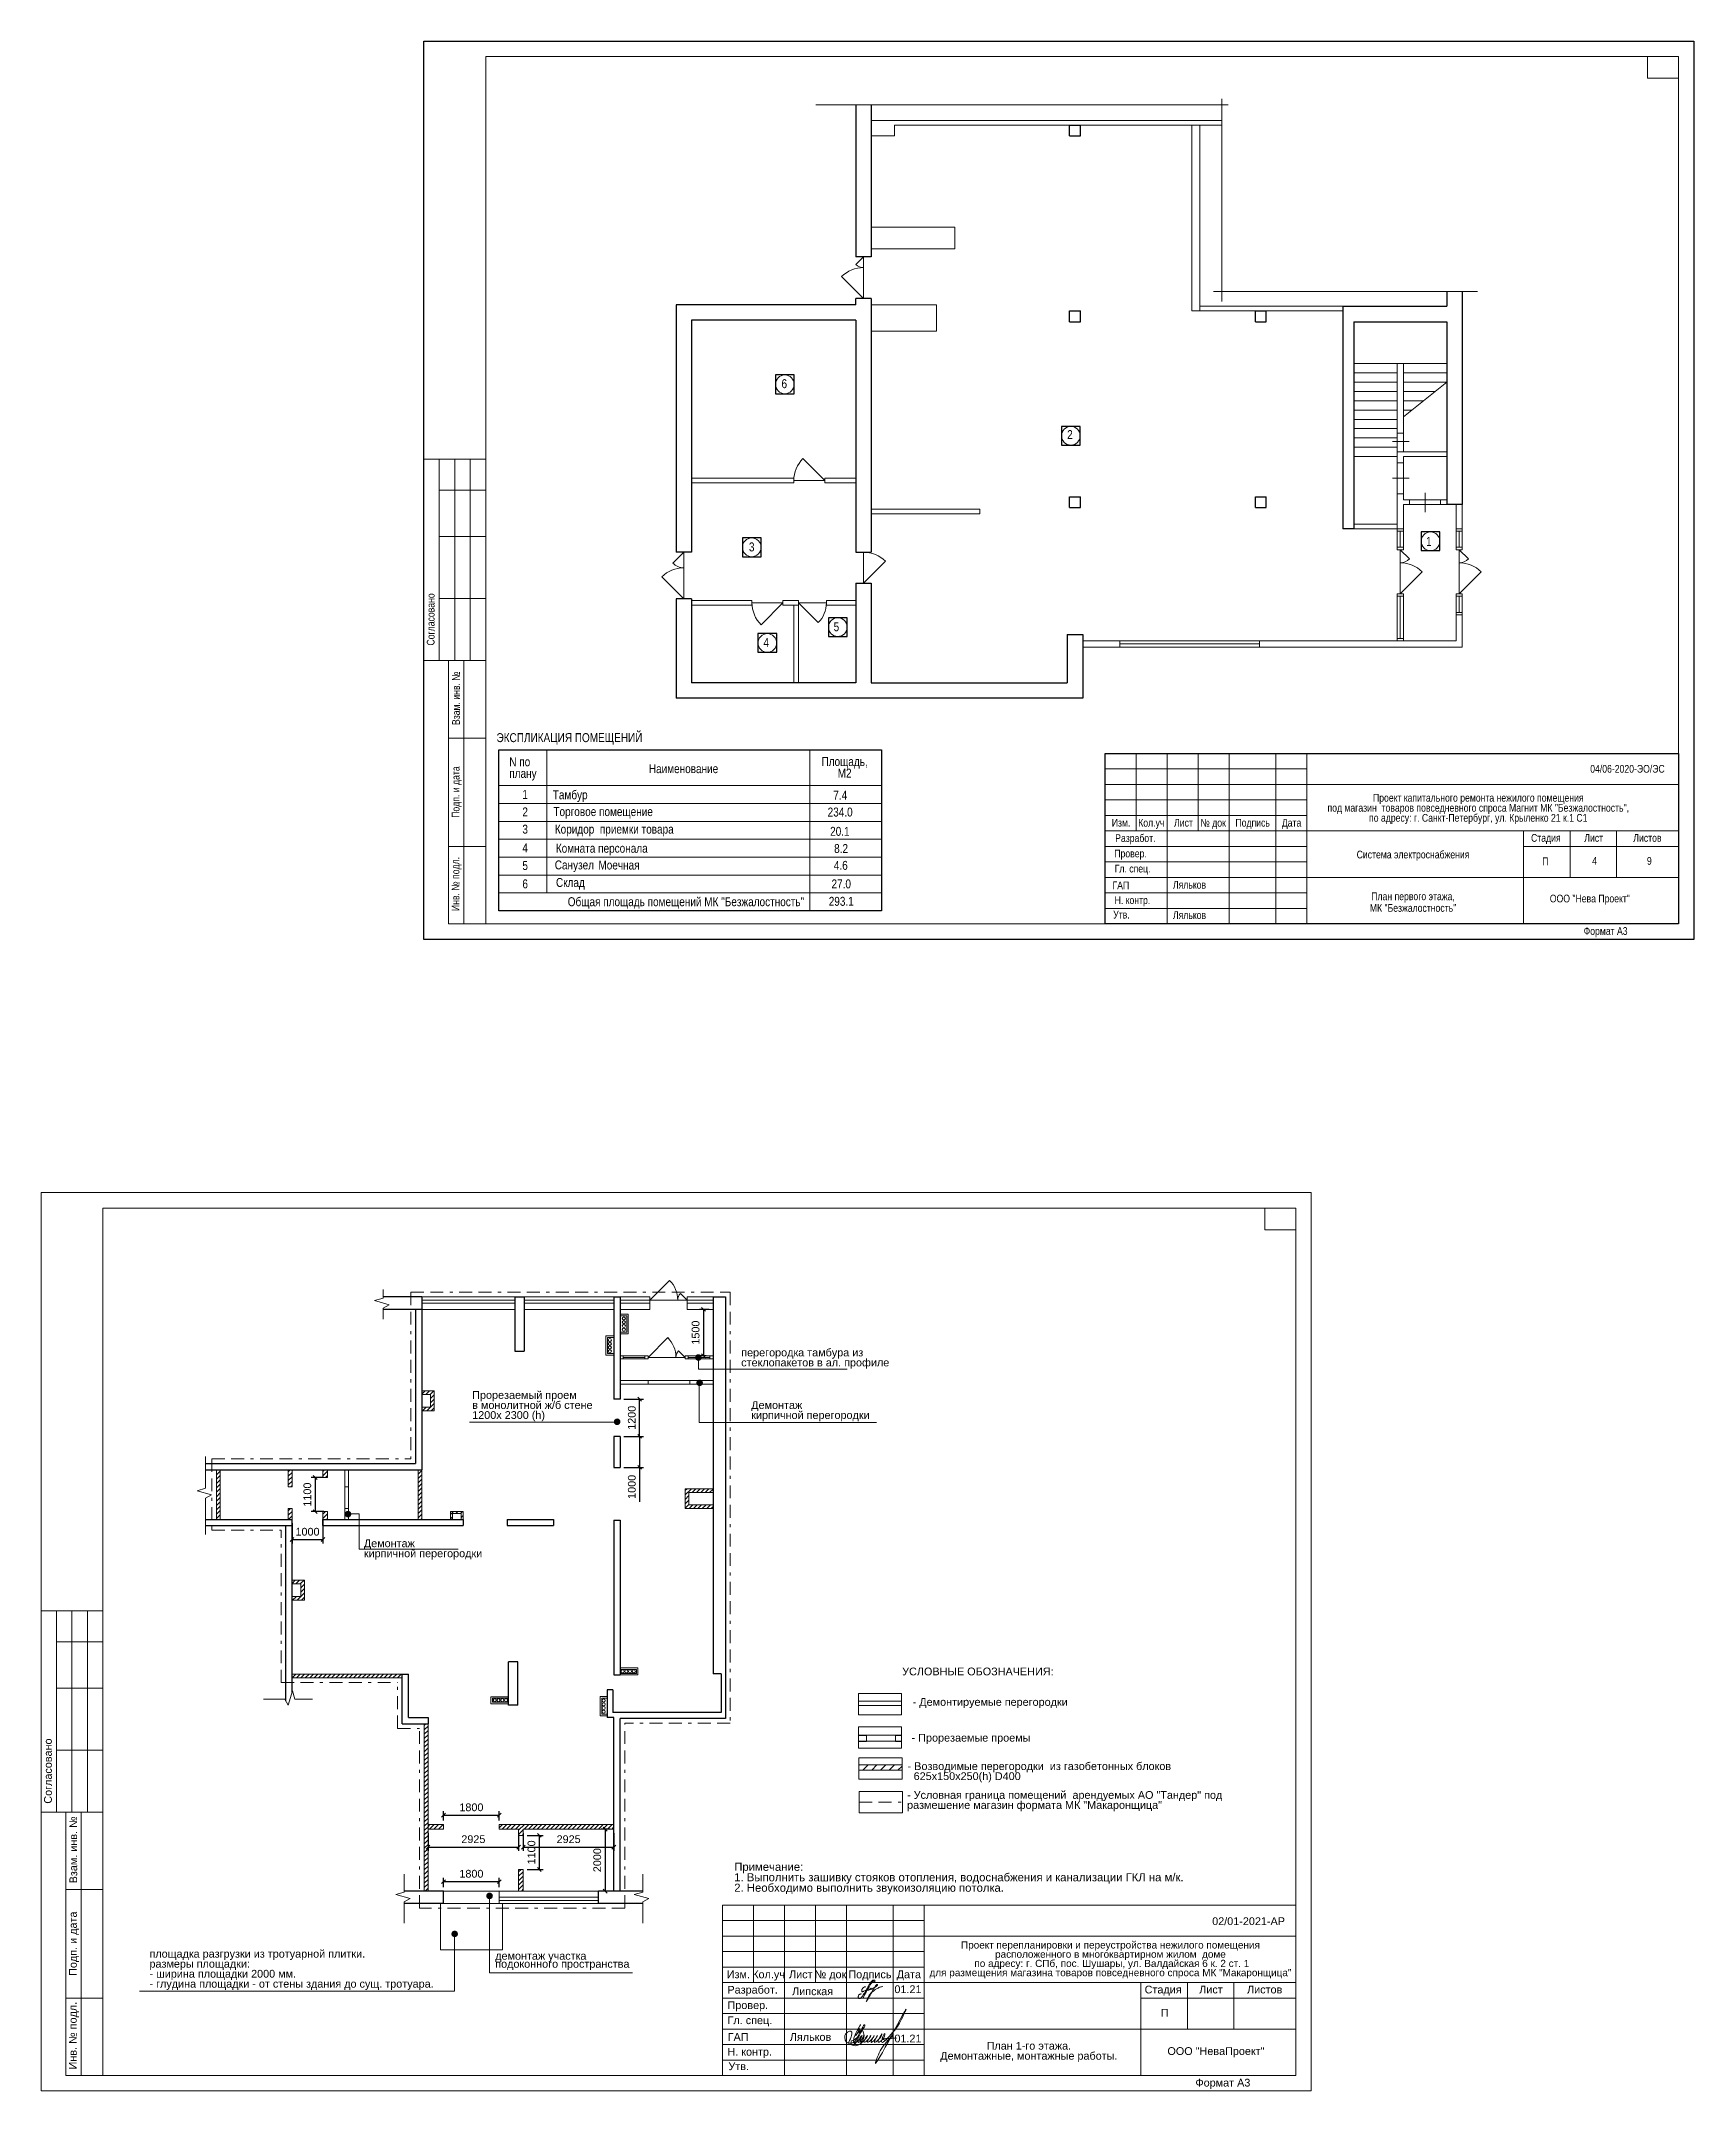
# Model space of a CAD drawing. Header units: metres. Extents: x -544.2 to -490.9, y -265.1 to -198.9.
import ezdxf
from ezdxf.enums import TextEntityAlignment as Align

# ---------------------------------------------------------------- set-up
doc = ezdxf.new("R2010")
doc.units = ezdxf.units.M
doc.header["$MEASUREMENT"] = 0
doc.linetypes.add('( Border )', pattern=[1.751, 0.5, -0.25, 0.5, -0.25, 0.001, -0.25])
doc.linetypes.add('DGN Style 3', pattern=[10.117817, 7.227012, -2.890805])
doc.layers.get('DEFPOINTS').update_dxf_attribs({"lineweight": 0})
for name, color, linetype, lineweight in [('Level 1', 7, 'Continuous', 0), ('Level 44', 7, 'Continuous', 0), ('Level 50', 7, 'Continuous', 0), ('Level 63', 7, 'Continuous', 0)]:
    doc.layers.add(name, color=color, linetype=linetype, lineweight=lineweight)
for name, color, linetype in [('YOLO_FRAME', 1, 'Continuous'), ('YOLO_STAMP', 1, 'Continuous'), ('YOLO_TABLE', 1, 'Continuous')]:
    doc.layers.add(name, color=color, linetype=linetype)
doc.styles.add('Arial', font='CS_Gost2304.shx')
doc.styles.get("Standard").update_dxf_attribs({"font": 'txt.shx'})
doc.styles.add('Style-Arial', font='arial.ttf')
doc.dimstyles.get("Standard").update_dxf_attribs({"dimtxt": 0.18, "dimasz": 0.18, "dimexe": 0.18, "dimexo": 0.0625, "dimgap": 0.09, "dimtad": 0, "dimtih": 1, "dimtoh": 1, "dimdec": 4, "dimzin": 0, "dimdsep": 46, "dimtxsty": 'Standard', "dimcen": 0.09, "dimadec": 0, "dimazin": 0, "dimtfac": 1, "dimtdec": 4, "dimtofl": 0, "dimtmove": 0, "dimatfit": 3, "dimfxl": 1, "dimtolj": 1, "dimtzin": 0, "dimarcsym": 0})

msp = doc.modelspace()

# ---------------------------------------------------------------- texts
at = {"color": 7, "linetype": 'Continuous', "lineweight": 0, "style": 'Style-Arial', "width": 0.8}
for s, height, p in [('6', 0.28875, (-520.2360258, -209.81647398)), ('2', 0.28875, (-511.01592713, -211.45848333)), ('1', 0.28875, (-499.43177425, -214.90676333)), ('3', 0.28875, (-521.28633807, -215.08611633)), ('5', 0.28875, (-518.55348946, -217.66280054)), ('4', 0.28875, (-520.81959746, -218.17254279)), ('2', 0.28875, (-528.60014621, -223.64119444)), ('1', 0.28875, (-528.60014621, -223.07638825)), ('3', 0.28875, (-528.60014621, -224.19689975)), ('20.1', 0.28875, (-518.44241229, -224.26773611)), ('4', 0.28875, (-528.60067441, -224.80199204)), ('5', 0.28875, (-528.59926587, -225.37149067)), ('4.6', 0.28875, (-518.41195683, -225.36532588)), ('П', 0.25, (-495.67465102, -225.25477686)), ('4', 0.25, (-494.0826425, -225.24088518)), ('9', 0.25, (-492.31472473, -225.24088518)), ('6', 0.28875, (-528.60014621, -225.96257154)), ('27.0', 0.28875, (-518.39752785, -225.96267448)), ('293.1', 0.28875, (-518.39752785, -226.52648774))]:
    msp.add_text(s, height=height, dxfattribs=at).set_placement(p, align=Align.TOP_CENTER)
for s, p in [('Согласовано', (-531.64958058, -217.57123403)), ('Взам. инв. №', (-530.83129644, -220.1142957)), ('Подп. и дата', (-530.84418287, -223.1440894)), ('Инв. № подл.', (-530.8486475, -226.1120072))]:
    msp.add_text(s, height=0.25, rotation=90, dxfattribs=at).set_placement(p, align=Align.MIDDLE_CENTER)
at = {"color": 7, "lineweight": 13, "style": 'Style-Arial', "width": 0.8}
msp.add_text('ЭКСПЛИКАЦИЯ ПОМЕЩЕНИЙ ', height=0.28875, dxfattribs=at).set_placement((-527.12538159, -221.38681956), align=Align.MIDDLE_CENTER)
at = {"color": 7, "linetype": 'Continuous', "lineweight": 13, "style": 'Style-Arial', "width": 0.8}
msp.add_text('04/06-2020-ЭО/ЭС', height=0.25, dxfattribs=at).set_placement((-493.02110105, -222.26856218), align=Align.TOP_CENTER)
at = {"color": 7, "linetype": 'Continuous', "lineweight": 0, "style": 'Style-Arial', "width": 0.8}
for s, p in [('Тамбур', (-527.7078219, -223.0877173)), ('Торговое помещение ', (-527.68825124, -223.62983173)), ('Санузел', (-527.64408386, -225.3516756))]:
    msp.add_text(s, height=0.28875, dxfattribs=at).set_placement(p, align=Align.TOP_LEFT)
at = {"color": 7, "linetype": 'Continuous', "lineweight": 13, "style": 'Style-Arial', "width": 0.8}
for s, height, p in [('234.0', 0.28875, (-518.83663786, -223.64475574)), ('7.4', 0.28875, (-518.65513788, -223.10292413)), ('8.2', 0.28875, (-518.62700136, -224.82183591)), ('Общая площадь помещений МК "Безжалостность"', 0.28875, (-527.22516608, -226.53942668)), ('ООО "Нева Проект"', 0.25, (-495.52727035, -226.45529117))]:
    msp.add_text(s, height=height, dxfattribs=at).set_placement(p, align=Align.TOP_LEFT)
at = {"color": 7, "linetype": 'Continuous', "lineweight": 0, "style": 'Style-Arial', "width": 0.8}
for s, p in [('Изм.', (-509.36692754, -224.1336459)), ('Кол.уч', (-508.38960741, -224.1336459)), ('Лист', (-507.35120973, -224.1336459)), ('№ док', (-506.39230843, -224.1336459)), ('Подпись', (-505.1183091, -224.1336459)), ('Дата', (-503.86283199, -224.1336459)), ('Разработ.', (-508.90502936, -224.62960821)), ('Стадия', (-495.65553063, -224.6236459)), ('Лист', (-494.11120973, -224.6236459)), ('Листов', (-492.37771868, -224.6236459)), ('Провер.', (-509.05966652, -225.12733927)), ('Гл. спец.', (-508.99339345, -225.61456908)), ('ГАП', (-509.37278187, -226.15607255)), ('Утв.', (-509.35444213, -227.1004558)), ('Н. контр.', (-508.99849435, -226.6336459)), ('Формат А3', (-493.72661428, -227.62942675))]:
    msp.add_text(s, height=0.25, dxfattribs=at).set_placement(p, align=Align.MIDDLE_CENTER)
at = {"color": 7, "lineweight": 13, "style": 'Style-Arial', "width": 0.8}
for p in [(-507.69179513, -226.01049282), (-507.69179513, -226.98974931)]:
    msp.add_text('Ляльков', height=0.25, dxfattribs=at).set_placement(p, align=Align.TOP_LEFT)
at = {"color": 7, "linetype": 'DGN Style 3', "lineweight": 13, "style": 'Style-Arial'}
for s, p in [('02/01-2021-АР', (-506.42506437, -259.4682133)), ('П', (-508.08271086, -262.42438184))]:
    msp.add_text(s, height=0.25, dxfattribs=at).set_placement(p, align=Align.TOP_LEFT)
at = {"color": 7, "lineweight": 13, "style": 'Style-Arial'}
msp.add_text('Ляльков', height=0.25, dxfattribs=at).set_placement((-519.38904698, -263.33070493), align=Align.MIDDLE_CENTER)
at = {"color": 7, "linetype": 'Continuous', "lineweight": 13, "style": 'Style-Arial'}
for s, insert, char_height, attachment_point, line_spacing_factor in [('\\H1x;\\W0.8;N по \\Pплану', (-529.11232187, -222.39684375), 0.28875, 4, 0.776524), ('\\H1x;\\W0.8;Наименование', (-524.60810839, -222.39010268), 0.28875, 4, 0.6), ('\\H1x;\\W0.8;Проект капитального ремонта нежилого помещения \\Pпод магазин  товаров повседневного спроса Магнит МК "Безжалостность",\\Pпо адресу: г. Санкт-Петербург, ул. Крыленко 21 к.1 С1', (-497.83684846, -223.20343999), 0.25, 2, 0.776524)]:
    msp.add_mtext(s, dxfattribs=dict(at, insert=insert, char_height=char_height, attachment_point=attachment_point, line_spacing_factor=line_spacing_factor))
at = {"color": 7, "linetype": 'Continuous', "lineweight": 0}
for s, insert, char_height, attachment_point, line_spacing_factor, style in [('\\H1x;\\W0.8;Площадь,\\PМ2', (-518.28858394, -222.01387906), 0.28875, 2, 0.776524, 'Style-Arial'), ('\\H1x;\\W0.8;Коридор  приемки товара', (-525.72364179, -224.19686043), 0.28875, 2, 0.6, 'Style-Arial'), ('\\H1x;\\W0.8;Комната персонала ', (-527.608245, -224.81337643), 0.28875, 1, 0.6, 'Style-Arial'), ('\\H1.000000x;\\W0.800000;Моечная ', (-526.23495126, -225.35507296), 0.28875, 1, 0.60241, 'Style-Arial'), ('{\\W0.8;Система электроснабжения}', (-499.94245817, -225.19856725), 0.25, 5, 0.9, 'Style-Arial'), ('\\H1.000000x;\\W0.800000;Склад ', (-527.60523741, -225.91822444), 0.28875, 1, 0.60241, 'Style-Arial'), ('\\H1x;\\W0.8;План первого этажа,\\PМК "Безжалостность"', (-499.94245817, -226.69856725), 0.25, 5, 0.9, 'Style-Arial'), ('\\fArial|b0|i0|c204204|p39;- Демонтируемые перегородки', (-516.09170281, -252.3910163), 0.25, 1, 0.72, 'Arial'), ('Проект перепланировки и переустройства нежилого помещения \\Pрасположенного в многоквартирном жилом  доме \\P по адресу: г. СПб, пос. Шушары, ул. Валдайская 6 к. 2 ст. 1\\Pдля размещения магазина товаров повседневного спроса МК "Макаронщица"', (-509.70855212, -260.84178732), 0.23, 5, 0.776524, 'Style-Arial'), ('План 1-го этажа. \\PДемонтажные, монтажные работы.', (-512.34237587, -263.81500708), 0.25, 5, 0.776524, 'Style-Arial')]:
    msp.add_mtext(s, dxfattribs=dict(at, insert=insert, char_height=char_height, attachment_point=attachment_point, line_spacing_factor=line_spacing_factor, style=style))
at = {"color": 1, "linetype": 'Continuous', "lineweight": 13, "insert": (-530.30886824, -242.48203744), "char_height": 0.25, "attachment_point": 1, "line_spacing_factor": 0.776524, "style": 'Style-Arial'}
msp.add_mtext('Прорезаемый проем\\Pв монолитной ж/б стене\\P1200х 2300 (h)', dxfattribs=at)
at = {"color": 5, "linetype": 'Continuous', "lineweight": 0, "char_height": 0.25, "attachment_point": 1, "style": 'Style-Arial'}
for s, insert, line_spacing_factor in [('Демонтаж\\Pкирпичной перегородки', (-521.3027448, -242.80649866), 0.776524), ('Демонтаж\\Pкирпичной перегородки', (-533.80632145, -247.26954275), 0.776524), ('площадка разгрузки из тротуарной плитки.\\Pразмеры площадки: \\P- ширина площадки 2000 мм.\\P- глудина площадки - от стены здания до сущ. тротуара.', (-540.72538667, -260.51895375), 0.774695), ('демонтаж участка \\Pподоконного пространства', (-529.56599086, -260.58692627), 0.621037)]:
    msp.add_mtext(s, dxfattribs=dict(at, insert=insert, line_spacing_factor=line_spacing_factor))
at = {"color": 18, "linetype": 'Continuous', "lineweight": 0, "true_color": 0x000000, "insert": (-513.98798953, -251.53347144), "char_height": 0.25, "attachment_point": 5, "line_spacing_factor": 0.6, "style": 'Style-Arial'}
msp.add_mtext('УСЛОВНЫЕ ОБОЗНАЧЕНИЯ:\\P', dxfattribs=at)
at = {"color": 7, "linetype": 'DGN Style 3', "lineweight": 13, "char_height": 0.25, "attachment_point": 1, "style": 'Style-Arial'}
for s, insert, line_spacing_factor in [('- Прорезаемые проемы', (-516.12616488, -253.54573396), 0.6), ('- Возводимые перегородки  из газобетонных блоков\\P  625х150х250(h) D400\\P', (-516.25470398, -254.46337407), 0.776524), ('- Условная граница помещений  арендуемых АО "Тандер" под \\Pразмешение магазин формата МК "Макаронщица"', (-516.2730331, -255.39307305), 0.776524)]:
    msp.add_mtext(s, dxfattribs=dict(at, insert=insert, line_spacing_factor=line_spacing_factor))
at = {"layer": 'Level 1', "color": 7, "linetype": 'Continuous', "lineweight": 0, "style": 'Style-Arial'}
msp.add_text('Липская', height=0.25, dxfattribs=at).set_placement((-519.32231427, -261.85606399), align=Align.MIDDLE_CENTER)
at = {"layer": 'Level 63', "color": 7, "linetype": 'Continuous', "lineweight": 0, "style": 'Style-Arial'}
for p in [(-516.24452786, -261.78975694), (-516.24452786, -263.37961899)]:
    msp.add_text('01.21', height=0.25, dxfattribs=at).set_placement(p, align=Align.MIDDLE_CENTER)
at = {"layer": 'Level 63', "color": 5, "linetype": 'Continuous', "lineweight": 0, "insert": (-521.62609297, -241.10998587), "char_height": 0.25, "attachment_point": 1, "line_spacing_factor": 0.776524, "style": 'Style-Arial'}
msp.add_mtext('перегородка тамбура из \\Pстеклопакетов в ал. профиле', dxfattribs=at)
at = {"layer": 'Level 63', "color": 7, "linetype": 'Continuous', "lineweight": 0, "insert": (-521.85031451, -257.70550998), "char_height": 0.26125, "attachment_point": 1, "line_spacing_factor": 0.776524, "style": 'Style-Arial'}
msp.add_mtext('Примечание:\\P1. Выполнить зашивку стояков отопления, водоснабжения и канализации ГКЛ на м/к.\\P2. Необходимо выполнить звукоизоляцию потолка.', dxfattribs=at)

# ---------------------------------------------------------------- blocks, each defined once
blk = doc.blocks.new('*U17')
at = {"layer": 'Level 44', "color": 6, "linetype": 'Continuous', "lineweight": 13}
for centre in [(-0.181, 0), (-0.06, 0), (0.06, 0), (0.181, 0)]:
    blk.add_circle(centre, 0.05, dxfattribs=at)
blk = doc.blocks.new('*U29')
at = {"layer": 'Level 50', "color": 7, "linetype": 'Continuous', "lineweight": 0}
for p, q in [((-20.487, 14.5), (20.513, 14.5)), ((-20.487, -14.5), (-20.487, 14.5)), ((20.513, 14.5), (20.513, -14.5)), ((20.513, -14.5), (-20.487, -14.5))]:
    blk.add_line(p, q, dxfattribs=at)
at = {"layer": 'Level 50', "color": 7, "linetype": 'Continuous', "lineweight": 13}
for p, q in [((-18.487, 14), (20.013, 14)), ((-18.487, 14), (-18.487, -14)), ((19.013, 14), (19.013, 13.3)), ((20.013, 14), (20.013, -14)), ((19.013, 13.3), (20.013, 13.3)), ((-18.926, -14), (20.013, -14))]:
    blk.add_line(p, q, dxfattribs=at)
at = {"layer": 'Level 63', "color": 7, "linetype": 'Continuous', "lineweight": 13}
for p, q in [((-20.487, 1), (-18.487, 1)), ((-20.487, 1), (-20.487, -5.5)), ((-19.987, 1), (-19.987, -5.5)), ((-19.487, 1), (-19.487, -5.5)), ((-18.987, 1), (-18.987, -5.5)), ((-19.987, 0), (-18.487, 0)), ((-19.987, -1.5), (-18.487, -1.5)), ((-19.987, -3.5), (-18.487, -3.5)), ((-20.487, -5.5), (-18.487, -5.5)), ((-19.687, -5.5), (-18.487, -5.5)), ((-19.187, -14), (-19.187, -5.5)), ((-19.687, -8), (-18.487, -8)), ((1.513, -8.5), (20.013, -8.5)), ((1.513, -8.5), (1.513, -14)), ((2.513, -8.5), (2.513, -11)), ((3.513, -8.5), (3.513, -14)), ((4.513, -8.5), (4.513, -11)), ((5.513, -8.5), (5.513, -14)), ((7.013, -8.5), (7.013, -14)), ((8.013, -8.5), (8.013, -14)), ((8.013, -9.5), (20.013, -9.5)), ((1.513, -10.5), (8.013, -10.5)), ((1.513, -11), (8.013, -11)), ((8.013, -11), (20.013, -11)), ((-19.687, -11.5), (-18.487, -11.5)), ((15.013, -11.5), (20.013, -11.5)), ((8.013, -12.5), (20.013, -12.5))]:
    blk.add_line(p, q, dxfattribs=at)
at = {"layer": 'Level 63', "color": 7, "linetype": 'Continuous', "lineweight": 0}
for p, q in [((1.513, -9), (8.013, -9)), ((1.513, -9.5), (8.013, -9.5)), ((1.513, -10), (8.013, -10)), ((1.513, -11.5), (8.013, -11.5)), ((1.513, -12), (8.013, -12)), ((1.513, -12.5), (8.013, -12.5)), ((1.513, -13), (8.013, -13)), ((1.513, -13.5), (8.013, -13.5))]:
    blk.add_line(p, q, dxfattribs=at)
at = {"layer": 'Level 63', "color": 7, "linetype": 'Continuous', "lineweight": 13, "flags": 128}
for points in [[(-18.487, -14), (-19.687, -14), (-19.687, -5.5)], [(15.013, -11), (15.013, -14)], [(16.513, -11), (16.513, -12.5)], [(18.013, -11), (18.013, -12.5)]]:
    blk.add_lwpolyline(points, dxfattribs=at)
at = {"layer": 'Level 63', "color": 7, "linetype": 'Continuous', "lineweight": 0, "style": 'Style-Arial'}
for s, p in [('Согласовано', (-20.263, -4.173)), ('Взам. инв. №', (-19.445, -6.716)), ('Подп. и дата', (-19.457, -9.745)), ('Инв. № подл.', (-19.462, -12.713))]:
    blk.add_text(s, height=0.25002, rotation=90, dxfattribs=at).set_placement(p, align=Align.MIDDLE_CENTER)
for s, p in [('Изм.', (2.02, -10.735)), ('Разработ.', (2.482, -11.231)), ('Кол.уч', (2.997, -10.735)), ('Лист', (4.036, -10.735)), ('№ док', (4.994, -10.735)), ('Подпись', (6.268, -10.735)), ('Дата', (7.524, -10.735)), ('Стадия', (15.731, -11.225)), ('Лист', (17.276, -11.225)), ('Листов', (19.009, -11.225)), ('Провер.', (2.327, -11.729)), ('Гл. спец.', (2.393, -12.216)), ('Н. контр.', (2.388, -13.235)), ('ГАП', (2.014, -12.757)), ('ООО "НеваПроект"', (17.436, -13.211)), ('Утв.', (2.032, -13.702)), ('Формат А3', (17.66, -14.231))]:
    blk.add_text(s, height=0.25, dxfattribs=at).set_placement(p, align=Align.MIDDLE_CENTER)
blk = doc.blocks.new('формат_А3_1')
at = {"layer": 'Level 50', "color": 7, "linetype": 'Continuous', "lineweight": 13}
blk.add_blockref('*U29', (20.487, -14.5), dxfattribs=at)
blk = doc.blocks.new('*U24')
at = {"color": 5, "linetype": 'Continuous', "lineweight": 0}
for points, knots in [([(0.31, 0.78), (0.34, 0.81), (0.4, 0.88), (0.43, 0.93), (0.43, 0.97), (0.42, 1.01), (0.39, 1.04), (0.33, 1.05), (0.26, 1.03), (0.21, 1.01), (0.12, 0.93), (0.06, 0.87), (-0.03, 0.75), (-0.11, 0.62), (-0.21, 0.44), (-0.3, 0.26), (-0.38, 0.11), (-0.48, -0.06), (-0.64, -0.3), (-0.75, -0.47), (-0.87, -0.64), (-0.99, -0.73), (-1.02, -0.73), (-1.06, -0.74), (-1.14, -0.72), (-1.16, -0.69), (-1.18, -0.65), (-1.18, -0.58), (-1.17, -0.52), (-1.15, -0.43), (-1.08, -0.35), (-1.04, -0.34), (-0.99, -0.31), (-0.96, -0.3), (-0.92, -0.29), (-0.91, -0.31), (-0.92, -0.32)], [0, 0, 0, 0, 0.032258, 0.064516, 0.096774, 0.129032, 0.16129, 0.193548, 0.225806, 0.258065, 0.290323, 0.322581, 0.354839, 0.387097, 0.419355, 0.451613, 0.483871, 0.516129, 0.548387, 0.580645, 0.612903, 0.645161, 0.677419, 0.709677, 0.741935, 0.774194, 0.806452, 0.83871, 0.870968, 0.903226, 0.935484, 0.967742, 0.983871, 0.991935, 0.995968, 1, 1, 1, 1]), ([(0.32, 0.97), (0.32, 0.97), (0.33, 0.98), (0.32, 0.98), (0.31, 0.97), (0.3, 0.97), (0.29, 0.95), (0.21, 0.88), (0.15, 0.82), (0.09, 0.75), (-0.01, 0.62), (-0.17, 0.29), (-0.31, 0.07), (-0.54, -0.32), (-0.64, -0.51), (-0.69, -0.64), (-0.64, -0.69)], [0, 0, 0, 0, 0.005306, 0.009091, 0.012718, 0.03509, 0.04357, 0.143713, 0.287425, 0.431138, 0.57485, 0.718563, 0.862275, 0.934132, 0.97006, 1, 1, 1, 1])]:
    blk.add_open_spline(points, degree=3, knots=knots, dxfattribs=at)
blk.add_open_spline([(-0.47, 0.37), (-0.48, 0.41), (-0.52, 0.41), (-0.56, 0.39), (-0.63, 0.36), (-0.68, 0.32), (-0.75, 0.25), (-0.8, 0.18), (-0.84, 0.12), (-0.85, 0.05), (-0.85, -0.04), (-0.83, -0.08), (-0.8, -0.08), (-0.77, -0.08), (-0.71, -0.06), (-0.66, -0.04), (-0.53, 0.03), (-0.31, 0.14), (-0.22, 0.24), (-0.17, 0.32), (-0.19, 0.32), (-0.3, 0.13), (-0.31, 0.08), (-0.31, 0.06), (-0.27, 0.06), (-0.23, 0.06), (-0.16, 0.09), (-0.08, 0.14), (-0.02, 0.18), (0.02, 0.21), (0.06, 0.25), (0.06, 0.27), (0.03, 0.23), (0, 0.17), (0, 0.14), (0.03, 0.14), (0.11, 0.19), (0.24, 0.26), (0.32, 0.3), (0.44, 0.37), (0.55, 0.44), (0.61, 0.48), (0.65, 0.52), (0.68, 0.57), (0.68, 0.62), (0.68, 0.63), (0.65, 0.63), (0.59, 0.59), (0.51, 0.52), (0.45, 0.43), (0.37, 0.31), (0.32, 0.23), (0.24, 0.11), (0.16, -0.05), (0.09, -0.18), (-0.03, -0.4), (-0.22, -0.74), (-0.32, -0.89), (-0.41, -1), (-0.41, -1.05), (-0.38, -1.02), (-0.32, -0.82), (-0.24, -0.63), (-0.15, -0.46), (-0.09, -0.38), (0.01, -0.25), (0.14, -0.13), (0.22, -0.06), (0.34, 0.03), (0.46, 0.12), (0.58, 0.2), (0.72, 0.28), (0.88, 0.35), (1.01, 0.39), (1.08, 0.41), (1.18, 0.43)], degree=3, dxfattribs=at)
blk = doc.blocks.new('_Oblique')
at = {"color": 0, "linetype": 'ByBlock', "lineweight": -2}
blk.add_line((0.5, 0.5), (-0.5, -0.5), dxfattribs=at)
blk = doc.blocks.new('*D39')
at = {"color": 0, "linetype": 'Continuous', "lineweight": -2, "transparency": 16777216}
for p, q in [((-525.41, -243.943), (-524.779, -243.943)), ((-524.904, -243.943), (-524.904, -244.943)), ((-525.41, -244.943), (-524.779, -244.943)), ((-524.904, -244.943), (-524.904, -246.059))]:
    blk.add_line(p, q, dxfattribs=at)
at = {"layer": 'DEFPOINTS', "color": 0, "linetype": 'Continuous', "lineweight": 13, "transparency": 16777216}
for p in [(-525.535, -243.943), (-525.535, -244.943), (-524.904, -244.943)]:
    blk.add_point(p, dxfattribs=at)
at = {"color": 0, "linetype": 'Continuous', "lineweight": -2, "transparency": 16777216, "xscale": 0.125, "yscale": 0.125, "zscale": 0.125}
for p, rotation in [((-524.904, -243.943), 90), ((-524.904, -244.943), 270)]:
    blk.add_blockref('_Oblique', p, dxfattribs=dict(at, rotation=rotation))
at = {"color": 0, "linetype": 'Continuous', "lineweight": 13, "transparency": 16777216, "insert": (-525.157, -245.573), "char_height": 0.25, "attachment_point": 5, "rotation": 90, "style": 'Style-Arial'}
blk.add_mtext('1000', dxfattribs=at)
blk = doc.blocks.new('*D40')
at = {"color": 0, "linetype": 'Continuous', "lineweight": -2, "transparency": 16777216}
for p, q in [((-525.41, -242.743), (-524.779, -242.743)), ((-524.904, -243.943), (-524.904, -242.743)), ((-525.41, -243.943), (-524.779, -243.943))]:
    blk.add_line(p, q, dxfattribs=at)
at = {"layer": 'DEFPOINTS', "color": 0, "linetype": 'Continuous', "lineweight": 13, "transparency": 16777216}
for p in [(-525.535, -242.743), (-524.904, -242.743), (-525.535, -243.943)]:
    blk.add_point(p, dxfattribs=at)
at = {"color": 0, "linetype": 'Continuous', "lineweight": -2, "transparency": 16777216, "xscale": 0.125, "yscale": 0.125, "zscale": 0.125}
for p, rotation in [((-524.904, -242.743), 90), ((-524.904, -243.943), 270)]:
    blk.add_blockref('_Oblique', p, dxfattribs=dict(at, rotation=rotation))
at = {"color": 0, "linetype": 'Continuous', "lineweight": 13, "transparency": 16777216, "insert": (-525.157, -243.343), "char_height": 0.25, "attachment_point": 5, "rotation": 90, "style": 'Style-Arial'}
blk.add_mtext('1200', dxfattribs=at)
blk = doc.blocks.new('*D30')
at = {"color": 0, "linetype": 'Continuous', "lineweight": -2, "transparency": 16777216}
for p, q in [((-531.235, -258.498), (-531.235, -258.191)), ((-531.235, -258.316), (-529.435, -258.316)), ((-529.435, -258.498), (-529.435, -258.191))]:
    blk.add_line(p, q, dxfattribs=at)
at = {"layer": 'DEFPOINTS', "color": 0, "linetype": 'Continuous', "lineweight": 13, "transparency": 16777216}
for p in [(-531.235, -258.623), (-529.435, -258.316), (-529.435, -258.623)]:
    blk.add_point(p, dxfattribs=at)
at = {"color": 0, "linetype": 'Continuous', "lineweight": -2, "transparency": 16777216, "xscale": 0.125, "yscale": 0.125, "zscale": 0.125, "rotation": 180}
blk.add_blockref('_Oblique', (-531.235, -258.316), dxfattribs=at)
at = {"color": 0, "linetype": 'Continuous', "lineweight": -2, "transparency": 16777216, "xscale": 0.125, "yscale": 0.125, "zscale": 0.125}
blk.add_blockref('_Oblique', (-529.435, -258.316), dxfattribs=at)
at = {"color": 0, "linetype": 'Continuous', "lineweight": 0, "transparency": 16777216, "insert": (-530.335, -258.063), "char_height": 0.25, "attachment_point": 5, "style": 'Style-Arial'}
blk.add_mtext('1800', dxfattribs=at)
blk = doc.blocks.new('*D31')
at = {"color": 0, "linetype": 'Continuous', "lineweight": -2, "transparency": 16777216}
for p, q in [((-528.535, -256.823), (-528.018, -256.823)), ((-528.143, -256.823), (-528.143, -257.923)), ((-528.535, -257.923), (-528.018, -257.923))]:
    blk.add_line(p, q, dxfattribs=at)
at = {"layer": 'DEFPOINTS', "color": 0, "linetype": 'Continuous', "lineweight": 13, "transparency": 16777216}
for p in [(-528.66, -256.823), (-528.66, -257.923), (-528.143, -257.923)]:
    blk.add_point(p, dxfattribs=at)
at = {"color": 0, "linetype": 'Continuous', "lineweight": -2, "transparency": 16777216, "xscale": 0.125, "yscale": 0.125, "zscale": 0.125}
for p, rotation in [((-528.143, -256.823), 90), ((-528.143, -257.923), 270)]:
    blk.add_blockref('_Oblique', p, dxfattribs=dict(at, rotation=rotation))
at = {"color": 0, "linetype": 'Continuous', "lineweight": 0, "transparency": 16777216, "insert": (-528.396, -257.373), "char_height": 0.25, "attachment_point": 5, "rotation": 90, "style": 'Style-Arial'}
blk.add_mtext('1100', dxfattribs=at)
blk = doc.blocks.new('*D32')
at = {"color": 0, "linetype": 'Continuous', "lineweight": -2, "transparency": 16777216}
for p, q in [((-531.235, -256.348), (-531.235, -256.047)), ((-529.435, -256.348), (-529.435, -256.047)), ((-531.235, -256.172), (-529.435, -256.172))]:
    blk.add_line(p, q, dxfattribs=at)
at = {"layer": 'DEFPOINTS', "color": 0, "linetype": 'Continuous', "lineweight": 13, "transparency": 16777216}
for p in [(-531.235, -256.473), (-529.435, -256.172), (-529.435, -256.473)]:
    blk.add_point(p, dxfattribs=at)
at = {"color": 0, "linetype": 'Continuous', "lineweight": -2, "transparency": 16777216, "xscale": 0.125, "yscale": 0.125, "zscale": 0.125, "rotation": 180}
blk.add_blockref('_Oblique', (-531.235, -256.172), dxfattribs=at)
at = {"color": 0, "linetype": 'Continuous', "lineweight": -2, "transparency": 16777216, "xscale": 0.125, "yscale": 0.125, "zscale": 0.125}
blk.add_blockref('_Oblique', (-529.435, -256.172), dxfattribs=at)
at = {"color": 0, "linetype": 'Continuous', "lineweight": 0, "transparency": 16777216, "insert": (-530.335, -255.919), "char_height": 0.25, "attachment_point": 5, "style": 'Style-Arial'}
blk.add_mtext('1800', dxfattribs=at)
blk = doc.blocks.new('*D33')
at = {"color": 0, "linetype": 'Continuous', "lineweight": -2, "transparency": 16777216}
for p, q in [((-531.735, -256.748), (-531.735, -257.326)), ((-528.81, -256.748), (-528.81, -257.326)), ((-531.735, -257.201), (-528.81, -257.201))]:
    blk.add_line(p, q, dxfattribs=at)
at = {"layer": 'DEFPOINTS', "color": 0, "linetype": 'Continuous', "lineweight": 13, "transparency": 16777216}
for p in [(-531.735, -256.623), (-528.81, -256.623), (-528.81, -257.201)]:
    blk.add_point(p, dxfattribs=at)
at = {"color": 0, "linetype": 'Continuous', "lineweight": -2, "transparency": 16777216, "xscale": 0.125, "yscale": 0.125, "zscale": 0.125, "rotation": 180}
blk.add_blockref('_Oblique', (-531.735, -257.201), dxfattribs=at)
at = {"color": 0, "linetype": 'Continuous', "lineweight": -2, "transparency": 16777216, "xscale": 0.125, "yscale": 0.125, "zscale": 0.125}
blk.add_blockref('_Oblique', (-528.81, -257.201), dxfattribs=at)
at = {"color": 0, "linetype": 'Continuous', "lineweight": 0, "transparency": 16777216, "insert": (-530.272, -256.948), "char_height": 0.25, "attachment_point": 5, "style": 'Style-Arial'}
blk.add_mtext('2925', dxfattribs=at)
blk = doc.blocks.new('*D34')
at = {"color": 0, "linetype": 'Continuous', "lineweight": -2, "transparency": 16777216}
for p, q in [((-528.66, -256.748), (-528.66, -257.326)), ((-525.735, -256.748), (-525.735, -257.326)), ((-528.66, -257.201), (-525.735, -257.201))]:
    blk.add_line(p, q, dxfattribs=at)
at = {"layer": 'DEFPOINTS', "color": 0, "linetype": 'Continuous', "lineweight": 13, "transparency": 16777216}
for p in [(-528.66, -256.623), (-525.735, -256.623), (-525.735, -257.201)]:
    blk.add_point(p, dxfattribs=at)
at = {"color": 0, "linetype": 'Continuous', "lineweight": -2, "transparency": 16777216, "xscale": 0.125, "yscale": 0.125, "zscale": 0.125, "rotation": 180}
blk.add_blockref('_Oblique', (-528.66, -257.201), dxfattribs=at)
at = {"color": 0, "linetype": 'Continuous', "lineweight": -2, "transparency": 16777216, "xscale": 0.125, "yscale": 0.125, "zscale": 0.125}
blk.add_blockref('_Oblique', (-525.735, -257.201), dxfattribs=at)
at = {"color": 0, "linetype": 'Continuous', "lineweight": 0, "transparency": 16777216, "insert": (-527.197, -256.948), "char_height": 0.25, "attachment_point": 5, "style": 'Style-Arial'}
blk.add_mtext('2925', dxfattribs=at)
blk = doc.blocks.new('*D35')
at = {"color": 0, "linetype": 'Continuous', "lineweight": -2, "transparency": 16777216}
for p, q in [((-525.86, -256.623), (-526.145, -256.623)), ((-526.02, -256.623), (-526.02, -258.623)), ((-525.86, -258.623), (-526.145, -258.623))]:
    blk.add_line(p, q, dxfattribs=at)
at = {"layer": 'DEFPOINTS', "color": 0, "linetype": 'Continuous', "lineweight": 13, "transparency": 16777216}
for p in [(-525.735, -256.623), (-526.02, -258.623), (-525.735, -258.623)]:
    blk.add_point(p, dxfattribs=at)
at = {"color": 0, "linetype": 'Continuous', "lineweight": -2, "transparency": 16777216, "xscale": 0.125, "yscale": 0.125, "zscale": 0.125}
for p, rotation in [((-526.02, -256.623), 90), ((-526.02, -258.623), 270)]:
    blk.add_blockref('_Oblique', p, dxfattribs=dict(at, rotation=rotation))
at = {"color": 0, "linetype": 'Continuous', "lineweight": 0, "transparency": 16777216, "insert": (-526.272, -257.623), "char_height": 0.25, "attachment_point": 5, "rotation": 90, "style": 'Style-Arial'}
blk.add_mtext('2000', dxfattribs=at)
blk = doc.blocks.new('*D36')
at = {"color": 0, "linetype": 'Continuous', "lineweight": -2, "transparency": 16777216}
for p, q in [((-522.66, -239.843), (-522.97, -239.843)), ((-522.845, -239.843), (-522.845, -241.343)), ((-522.76, -241.343), (-522.97, -241.343))]:
    blk.add_line(p, q, dxfattribs=at)
at = {"layer": 'DEFPOINTS', "color": 0, "linetype": 'Continuous', "lineweight": 13, "transparency": 16777216}
for p in [(-522.535, -239.843), (-522.845, -241.343), (-522.635, -241.343)]:
    blk.add_point(p, dxfattribs=at)
at = {"color": 0, "linetype": 'Continuous', "lineweight": -2, "transparency": 16777216, "xscale": 0.125, "yscale": 0.125, "zscale": 0.125}
for p, rotation in [((-522.845, -239.843), 90), ((-522.845, -241.343), 270)]:
    blk.add_blockref('_Oblique', p, dxfattribs=dict(at, rotation=rotation))
at = {"color": 0, "linetype": 'Continuous', "lineweight": 0, "transparency": 16777216, "insert": (-523.098, -240.593), "char_height": 0.25, "attachment_point": 5, "rotation": 90, "style": 'Style-Arial'}
blk.add_mtext('1500', dxfattribs=at)
blk = doc.blocks.new('*D37')
at = {"color": 0, "linetype": 'Continuous', "lineweight": -2, "transparency": 16777216}
for p, q in [((-536.125, -246.748), (-536.125, -247.399)), ((-535.125, -246.623), (-535.125, -247.399)), ((-536.125, -247.274), (-535.125, -247.274))]:
    blk.add_line(p, q, dxfattribs=at)
at = {"layer": 'DEFPOINTS', "color": 0, "linetype": 'Continuous', "lineweight": 13, "transparency": 16777216}
for p in [(-536.125, -246.623), (-535.125, -246.498), (-535.125, -247.274)]:
    blk.add_point(p, dxfattribs=at)
at = {"color": 0, "linetype": 'Continuous', "lineweight": -2, "transparency": 16777216, "xscale": 0.125, "yscale": 0.125, "zscale": 0.125, "rotation": 180}
blk.add_blockref('_Oblique', (-536.125, -247.274), dxfattribs=at)
at = {"color": 0, "linetype": 'Continuous', "lineweight": -2, "transparency": 16777216, "xscale": 0.125, "yscale": 0.125, "zscale": 0.125}
blk.add_blockref('_Oblique', (-535.125, -247.274), dxfattribs=at)
at = {"color": 0, "linetype": 'Continuous', "lineweight": 0, "transparency": 16777216, "insert": (-535.625, -247.022), "char_height": 0.25, "attachment_point": 5, "style": 'Style-Arial'}
blk.add_mtext('1000', dxfattribs=at)
blk = doc.blocks.new('*D38')
at = {"color": 0, "linetype": 'Continuous', "lineweight": -2, "transparency": 16777216}
for p, q in [((-535.1, -245.273), (-535.502, -245.273)), ((-535.377, -245.273), (-535.377, -246.373)), ((-535.1, -246.373), (-535.502, -246.373))]:
    blk.add_line(p, q, dxfattribs=at)
at = {"layer": 'DEFPOINTS', "color": 0, "linetype": 'Continuous', "lineweight": 13, "transparency": 16777216}
for p in [(-534.975, -245.273), (-535.377, -246.373), (-534.975, -246.373)]:
    blk.add_point(p, dxfattribs=at)
at = {"color": 0, "linetype": 'Continuous', "lineweight": -2, "transparency": 16777216, "xscale": 0.125, "yscale": 0.125, "zscale": 0.125}
for p, rotation in [((-535.377, -245.273), 90), ((-535.377, -246.373), 270)]:
    blk.add_blockref('_Oblique', p, dxfattribs=dict(at, rotation=rotation))
at = {"color": 0, "linetype": 'Continuous', "lineweight": 0, "transparency": 16777216, "insert": (-535.629, -245.823), "char_height": 0.25, "attachment_point": 5, "rotation": 90, "style": 'Style-Arial'}
blk.add_mtext('1100', dxfattribs=at)

# ---------------------------------------------------------------- dimensions: what is measured, and where the dimension line sits
at = {"color": 5, "linetype": 'Continuous', "lineweight": 0}
for base, p1, p2, picture, middle in [((-522.84511181, -241.3427836), (-522.53486884, -239.8427836), (-522.63486884, -241.3427836), '*D36', (-523.09775506, -240.5927836)), ((-535.37684075, -246.3727836), (-534.97486884, -245.2727836), (-534.97486884, -246.3727836), '*D38', (-535.62948399, -245.8227836)), ((-528.14329796, -257.9227836), (-528.65986884, -256.8227836), (-528.65986884, -257.9227836), '*D31', (-528.39594121, -257.3727836)), ((-526.01981157, -258.6227836), (-525.73486884, -256.6227836), (-525.73486884, -258.6227836), '*D35', (-526.27245481, -257.6227836))]:
    dim = msp.add_linear_dim(base=base, p1=p1, p2=p2, angle=270, dimstyle='Standard', override={"dimtxt": 0.25, "dimasz": 0.125, "dimexe": 0.125, "dimexo": 0.125, "dimgap": 0.125, "dimtad": 1, "dimtih": 0, "dimtoh": 0, "dimlfac": 1000, "dimzin": 11, "dimtxsty": 'Style-Arial', "dimblk": 'Oblique', "dimtolj": 0, "dimtzin": 11}, dxfattribs=at)
    dim.commit()
    dim.dimension.update_dxf_attribs({"geometry": picture, "text_midpoint": middle})
at = {"color": 1, "linetype": 'Continuous', "lineweight": 13}
dim = msp.add_linear_dim(base=(-524.90385894, -242.7427836), p1=(-525.53486884, -243.9427836), p2=(-525.53486884, -242.7427836), angle=90, dimstyle='Standard', override={"dimtxt": 0.25, "dimasz": 0.125, "dimexe": 0.125, "dimexo": 0.125, "dimgap": 0.125, "dimtad": 1, "dimtih": 0, "dimtoh": 0, "dimlfac": 1000, "dimzin": 11, "dimtxsty": 'Style-Arial', "dimblk": 'Oblique', "dimtolj": 0, "dimtzin": 11}, dxfattribs=at)
dim.commit()
dim.dimension.update_dxf_attribs({"geometry": '*D40', "text_midpoint": (-525.15650219, -243.3427836)})
dim = msp.add_linear_dim(base=(-524.90385894, -244.9427836), p1=(-525.53486884, -243.9427836), p2=(-525.53486884, -244.9427836), angle=270, dimstyle='Standard', override={"dimtxt": 0.25, "dimasz": 0.125, "dimexe": 0.125, "dimexo": 0.125, "dimgap": 0.125, "dimtad": 1, "dimtih": 0, "dimtoh": 0, "dimlfac": 1000, "dimzin": 11, "dimtxsty": 'Style-Arial', "dimblk": 'Oblique', "dimtolj": 0, "dimtzin": 11}, dxfattribs=at)
dim.commit()
dim.dimension.update_dxf_attribs({"geometry": '*D39', "text_midpoint": (-524.90385894, -245.57273787), "dimtype": 160})
at = {"color": 5, "linetype": 'Continuous', "lineweight": 0}
for base, p1, p2, picture, middle in [((-535.12486884, -247.27448773), (-536.12486884, -246.6227836), (-535.12486884, -246.4977836), '*D37', (-535.62486884, -247.02184449)), ((-529.43486884, -256.17168644), (-531.23486884, -256.4727836), (-529.43486884, -256.4727836), '*D32', (-530.33486884, -255.91904319)), ((-528.80986884, -257.20096129), (-531.73486884, -256.6227836), (-528.80986884, -256.6227836), '*D33', (-530.27236884, -256.94831804)), ((-525.73486884, -257.20096129), (-528.65986884, -256.6227836), (-525.73486884, -256.6227836), '*D34', (-527.19736884, -256.94831804)), ((-529.43486884, -258.31597919), (-531.23486884, -258.6227836), (-529.43486884, -258.6227836), '*D30', (-530.33486884, -258.06333594))]:
    dim = msp.add_linear_dim(base=base, p1=p1, p2=p2, dimstyle='Standard', override={"dimtxt": 0.25, "dimasz": 0.125, "dimexe": 0.125, "dimexo": 0.125, "dimgap": 0.125, "dimtad": 1, "dimtih": 0, "dimtoh": 0, "dimlfac": 1000, "dimzin": 11, "dimtxsty": 'Style-Arial', "dimblk": 'Oblique', "dimtolj": 0, "dimtzin": 11}, dxfattribs=at)
    dim.commit()
    dim.dimension.update_dxf_attribs({"geometry": picture, "text_midpoint": middle})

# ---------------------------------------------------------------- hatches: boundary and pattern name
at = {"linetype": 'Continuous', "lineweight": 0}
h = msp.add_hatch(color=5, dxfattribs=at)
edge = h.paths.add_edge_path()
edge.add_arc((-523.00942212, -241.39566885), 0.10683322, 0, 360)
h = msp.add_hatch(color=5, dxfattribs=at)
edge = h.paths.add_edge_path()
edge.add_arc((-522.96805151, -242.21305204), 0.10683322, 0, 360)
at = {"linetype": 'Continuous', "lineweight": 13}
h = msp.add_hatch(color=1, dxfattribs=at)
edge = h.paths.add_edge_path()
edge.add_arc((-525.63082953, -243.4724274), 0.10683322, 0, 360)
at = {"linetype": 'Continuous', "lineweight": 0}
h = msp.add_hatch(color=5, dxfattribs=at)
edge = h.paths.add_edge_path()
edge.add_arc((-534.31756854, -246.45233415), 0.10683322, 0, 360)
h = msp.add_hatch(color=5, dxfattribs=at)
edge = h.paths.add_edge_path()
edge.add_arc((-529.74893328, -258.77753585), 0.10683322, 0, 360)
h = msp.add_hatch(color=5, dxfattribs=at)
edge = h.paths.add_edge_path()
edge.add_arc((-530.87513133, -260.00431633), 0.10683322, 0, 360)
at = {"layer": 'Level 44', "linetype": 'Continuous', "lineweight": 0}
h = msp.add_hatch(dxfattribs=at)
h.set_pattern_fill('HATCH', style=0, pattern_type=2)
h.set_pattern_definition([(45, (-531.60738, -242.53269), (-0.07071, 0.07071), [])])
h.paths.add_polyline_path([(-531.93486884, -243.1227836), (-531.53486884, -243.1227836), (-531.53486884, -242.4727836), (-531.93486884, -242.4727836), (-531.93486884, -242.5927836), (-531.65486884, -242.5927836), (-531.65486884, -243.0027836), (-531.93486884, -243.0027836)])
h = msp.add_hatch(dxfattribs=at)
h.set_pattern_fill('HATCH', style=0, pattern_type=2)
h.set_pattern_definition([(45, (-538.52374, -245.98983), (-0.070711, 0.070711), [])])
h.paths.add_polyline_path([(-538.56486884, -245.0227836), (-538.56486884, -246.6227836), (-538.44486884, -246.6227836), (-538.44486884, -245.0227836)])
h = msp.add_hatch(dxfattribs=at)
h.set_pattern_fill('HATCH', style=0, pattern_type=2)
h.set_pattern_definition([(45, (-536.22843, -245.20868), (-0.07071, 0.07071), [])])
h.paths.add_polyline_path([(-536.24486884, -245.0227836), (-536.24486884, -245.5727836), (-536.12486884, -245.5727836), (-536.12486884, -245.0227836)])
at = {"layer": 'Level 44', "linetype": 'Continuous', "lineweight": 13}
h = msp.add_hatch(dxfattribs=at)
h.set_pattern_fill('HATCH', color=5, style=0, pattern_type=2)
h.set_pattern_definition([(45, (-535.06993, -245.16244), (-0.07071, 0.07071), [])])
h.paths.add_polyline_path([(-535.12486884, -245.0227836), (-535.12486884, -245.2727836), (-534.97486884, -245.2727836), (-534.97486884, -245.0227836)])
at = {"layer": 'Level 44', "linetype": 'Continuous', "lineweight": 0}
h = msp.add_hatch(dxfattribs=at)
h.set_pattern_fill('HATCH', style=0, pattern_type=2)
h.set_pattern_definition([(45, (-531.98671, -246.08173), (-0.070711, 0.070711), [])])
h.paths.add_polyline_path([(-531.93486884, -246.6227836), (-531.93486884, -245.0227836), (-532.05486884, -245.0227836), (-532.05486884, -246.6227836)])
h = msp.add_hatch(dxfattribs=at)
h.set_pattern_fill('HATCH', style=0, pattern_type=2)
h.set_pattern_definition([(45, (-523.11195, -245.65367), (-0.070711, 0.070711), [])])
h.paths.add_polyline_path([(-522.53486884, -246.1527836), (-523.31486884, -246.1527836), (-523.31486884, -245.7527836), (-522.53486884, -245.7527836), (-522.53486884, -245.6327836), (-523.43486884, -245.6327836), (-523.43486884, -246.2727836), (-522.53486884, -246.2727836)])
h = msp.add_hatch(dxfattribs=at)
h.set_pattern_fill('HATCH', style=0, pattern_type=2)
h.set_pattern_definition([(45, (-536.16416, -246.40338), (-0.07071, 0.07071), [])])
h.paths.add_polyline_path([(-536.12486884, -246.6227836), (-536.12486884, -246.2727836), (-536.24486884, -246.2727836), (-536.24486884, -246.6227836)])
at = {"layer": 'Level 44', "linetype": 'Continuous', "lineweight": 13}
h = msp.add_hatch(dxfattribs=at)
h.set_pattern_fill('HATCH', color=5, style=0, pattern_type=2)
h.set_pattern_definition([(45, (-535.02271, -246.4963), (-0.07071, 0.07071), [])])
h.paths.add_polyline_path([(-535.12486884, -246.3727836), (-535.12486884, -246.6227836), (-534.97486884, -246.6227836), (-534.97486884, -246.3727836)])
at = {"layer": 'Level 44', "linetype": 'Continuous', "lineweight": 0}
h = msp.add_hatch(dxfattribs=at)
h.set_pattern_fill('HATCH', style=0, pattern_type=2)
h.set_pattern_definition([(45, (-530.66727, -246.41295), (-0.07071, 0.07071), [])])
h.paths.add_polyline_path([(-530.60486884, -246.6227836), (-530.60486884, -246.3727836), (-531.00486884, -246.3727836), (-531.00486884, -246.6227836), (-530.93986884, -246.6227836), (-530.93986884, -246.4377836), (-530.66986884, -246.4377836), (-530.66986884, -246.6227836)])
h = msp.add_hatch(dxfattribs=at)
h.set_pattern_fill('HATCH', style=0, pattern_type=2)
h.set_pattern_definition([(45, (-535.79738, -248.64269), (-0.07071, 0.07071), [])])
h.paths.add_polyline_path([(-536.12486884, -249.2327836), (-535.72486884, -249.2327836), (-535.72486884, -248.5827836), (-536.12486884, -248.5827836), (-536.12486884, -248.7027836), (-535.84486884, -248.7027836), (-535.84486884, -249.1127836), (-536.12486884, -249.1127836)])
h = msp.add_hatch(dxfattribs=at)
h.set_pattern_fill('HATCH', style=0, pattern_type=2)
h.set_pattern_definition([(45, (-535.62631, -251.67385), (-0.0707107, 0.0707107), [])])
h.paths.add_polyline_path([(-532.56486884, -251.6227836), (-536.12486884, -251.6227836), (-536.12486884, -251.7427836), (-532.56486884, -251.7427836)])
h = msp.add_hatch(dxfattribs=at)
h.set_pattern_fill('HATCH', style=0, pattern_type=2)
h.set_pattern_definition([(45, (-534.41898, -255.8369), (-0.0707107, 0.0707107), [])])
h.paths.add_polyline_path([(-531.73486884, -258.6227836), (-531.73486884, -253.2227836), (-531.85486884, -253.2227836), (-531.85486884, -258.6227836)])
at = {"layer": 'Level 44', "linetype": 'Continuous', "lineweight": 13}
h = msp.add_hatch(dxfattribs=at)
h.set_pattern_fill('HATCH', color=5, style=0, pattern_type=2)
h.set_pattern_definition([(45, (-531.63216, -256.57145), (-0.07071, 0.07071), [])])
h.paths.add_polyline_path([(-531.73486884, -256.6227836), (-531.23486884, -256.6227836), (-531.23486884, -256.4727836), (-531.73486884, -256.4727836)])
h = msp.add_hatch(dxfattribs=at)
h.set_pattern_fill('HATCH', color=5, style=0, pattern_type=2)
h.set_pattern_definition([(45, (-528.99715, -256.56226), (-0.0707107, 0.0707107), [])])
h.paths.add_polyline_path([(-525.73486884, -256.4727836), (-529.43486884, -256.4727836), (-529.43486884, -256.6227836), (-528.80986884, -256.6227836), (-528.80986884, -256.8227836), (-528.65986884, -256.8227836), (-528.65986884, -256.6227836), (-525.73486884, -256.6227836)])
h = msp.add_hatch(dxfattribs=at)
h.set_pattern_fill('HATCH', color=5, style=0, pattern_type=2)
h.set_pattern_definition([(45, (-528.74926, -258.22564), (-0.07071, 0.07071), [])])
h.paths.add_polyline_path([(-528.65986884, -258.6227836), (-528.65986884, -257.9227836), (-528.80986884, -257.9227836), (-528.80986884, -258.6227836)])
at = {"layer": 'Level 63', "linetype": 'Continuous', "lineweight": 13}
h = msp.add_hatch(dxfattribs=at)
h.set_pattern_fill('HATCH', color=5, style=0, pattern_type=2)
h.set_pattern_definition([(45, (-516.8002, -254.66983), (-0.14142, 0.14142), [])])
h.paths.add_polyline_path([(-517.82852455, -254.71961889), (-516.43353652, -254.71961889), (-516.43353652, -254.5487277), (-517.82852455, -254.5487277)])

# ---------------------------------------------------------------- linework, layer by layer
at = {"color": 7, "linetype": 'Continuous', "lineweight": 0}
for p, q in [((-531.87397538, -198.8986559), (-490.87397538, -198.8986559)), ((-531.87397538, -227.8986559), (-531.87397538, -198.8986559)), ((-490.87397538, -198.8986559), (-490.87397538, -227.8986559)), ((-505.91353827, -200.96218215), (-519.2218379, -200.96218215)), ((-506.11273288, -200.76108351), (-506.11273288, -207.30449936)), ((-517.67824464, -205.86259544), (-517.92573201, -206.11008281)), ((-517.67824464, -205.86259544), (-517.67824464, -207.21259544)), ((-518.38535142, -206.50548866), (-517.67824464, -207.21259544)), ((-497.861821, -206.97973858), (-506.38492204, -206.97973858)), ((-501.85324464, -209.31259544), (-498.85324464, -209.31259544)), ((-501.85324464, -209.61259544), (-500.45324464, -209.61259544)), ((-500.25324464, -209.61259544), (-498.85324464, -209.61259544)), ((-501.85324464, -209.91259544), (-500.45324464, -209.91259544)), ((-501.85324464, -210.21259544), (-500.45324464, -210.21259544)), ((-498.85324464, -209.91259544), (-500.25324464, -211.03036636)), ((-500.25324464, -209.91259544), (-498.85324464, -209.91259544)), ((-500.25324464, -210.21259544), (-499.22899247, -210.21259544)), ((-501.85324464, -210.51259544), (-500.45324464, -210.51259544)), ((-501.85324464, -210.81259544), (-500.45324464, -210.81259544)), ((-500.25324464, -210.51259544), (-499.6047403, -210.51259544)), ((-500.25324464, -210.81259544), (-499.98048813, -210.81259544)), ((-501.85324464, -211.11259544), (-500.45324464, -211.11259544)), ((-501.85324464, -211.41259544), (-500.45324464, -211.41259544)), ((-501.85324464, -211.71259544), (-500.45324464, -211.71259544)), ((-500.45324464, -211.56259544), (-500.45324464, -212.16259544)), ((-500.25324464, -211.56259544), (-500.25324464, -212.16259544)), ((-518.92824464, -213.08759544), (-519.63535142, -212.38048866)), ((-501.85324464, -212.01259544), (-500.45324464, -212.01259544)), ((-501.85324464, -212.31259544), (-500.45324464, -212.31259544)), ((-500.60572669, -211.82931375), (-500.06197673, -211.82931375)), ((-519.92824464, -213.08759544), (-518.92824464, -213.08759544)), ((-500.60572669, -213.01259544), (-500.06197673, -213.01259544)), ((-500.45324464, -213.51259544), (-500.45324464, -212.51259544)), ((-500.25324464, -212.51259544), (-500.25324464, -213.51259544)), ((-500.05324464, -213.71259544), (-499.05324464, -213.71259544)), ((-499.55324464, -213.48890713), (-499.55324464, -214.10386335)), ((-500.05324464, -213.86259544), (-499.05324464, -213.86259544)), ((-500.45324464, -214.72259544), (-500.45324464, -215.24259544)), ((-500.35324464, -214.72259544), (-500.35324464, -215.24259544)), ((-500.25324464, -214.72259544), (-500.25324464, -215.24259544)), ((-498.55324464, -214.72259544), (-498.55324464, -215.24259544)), ((-498.45324464, -214.72259544), (-498.45324464, -215.24259544)), ((-498.35324464, -214.72259544), (-498.35324464, -215.24259544)), ((-523.47824464, -215.40259544), (-523.83179803, -215.75614883)), ((-523.47824464, -215.40259544), (-523.47824464, -216.90259544)), ((-517.67824464, -215.40259544), (-517.67824464, -216.40259544)), ((-517.67824464, -216.40259544), (-516.97113786, -215.69548866)), ((-500.35324464, -215.32259544), (-500.35324464, -216.74259544)), ((-500.35324464, -215.32259544), (-500.05625979, -215.61958029)), ((-498.45324464, -215.32259544), (-498.45324464, -216.74259544)), ((-498.45324464, -215.32259544), (-498.15625979, -215.61958029)), ((-524.18535142, -216.19548866), (-523.47824464, -216.90259544)), ((-499.64613786, -216.03548866), (-500.35324464, -216.74259544)), ((-497.74613786, -216.03548866), (-498.45324464, -216.74259544)), ((-520.27824464, -217.03759544), (-521.27824464, -217.03759544)), ((-520.27824464, -217.03759544), (-520.98535142, -217.74470222)), ((-518.87824464, -217.03759544), (-519.77824464, -217.03759544)), ((-519.77824464, -217.03759544), (-519.14184854, -217.67399154)), ((-500.45324464, -216.82259544), (-500.45324464, -218.26259544)), ((-500.35324464, -216.82259544), (-500.35324464, -218.18259544)), ((-500.25324464, -216.82259544), (-500.25324464, -218.26259544)), ((-498.55324464, -216.82259544), (-498.55324464, -217.34259544)), ((-498.45324464, -217.34259544), (-498.45324464, -216.82259544)), ((-498.35324464, -217.34259544), (-498.35324464, -216.82259544)), ((-504.90324464, -218.26259544), (-509.40324464, -218.26259544)), ((-509.40324464, -218.36259544), (-504.90324464, -218.36259544)), ((-504.90324464, -218.46259544), (-509.40324464, -218.46259544)), ((-509.87397538, -222.3986559), (-503.37397538, -222.3986559)), ((-509.87397538, -222.8986559), (-503.37397538, -222.8986559)), ((-529.45184066, -223.51152118), (-517.09802279, -223.51152118)), ((-509.87397538, -223.3986559), (-503.37397538, -223.3986559)), ((-529.45184066, -224.08902118), (-517.09802279, -224.08902118)), ((-529.45184066, -224.66652118), (-517.09802279, -224.66652118)), ((-509.87397538, -224.8986559), (-503.37397538, -224.8986559)), ((-529.45184066, -225.24402118), (-517.09802279, -225.24402118)), ((-509.87397538, -225.3986559), (-503.37397538, -225.3986559)), ((-529.45184066, -225.82152118), (-517.09802279, -225.82152118)), ((-509.87397538, -225.8986559), (-503.37397538, -225.8986559)), ((-529.45184066, -226.39902118), (-517.09802279, -226.39902118)), ((-509.87397538, -226.3986559), (-503.37397538, -226.3986559)), ((-509.87397538, -226.8986559), (-503.37397538, -226.8986559)), ((-490.87397538, -227.8986559), (-531.87397538, -227.8986559))]:
    msp.add_line(p, q, dxfattribs=at)
at = {"color": 7, "linetype": 'Continuous', "lineweight": 13}
for p, q in [((-529.87397538, -199.3986559), (-491.37397538, -199.3986559)), ((-529.87397538, -199.3986559), (-529.87397538, -227.3986559)), ((-492.37397538, -199.3986559), (-492.37397538, -200.0986559)), ((-491.37397538, -199.3986559), (-491.37397538, -227.3986559)), ((-492.37397538, -200.0986559), (-491.37397538, -200.0986559)), ((-517.42824464, -201.46259544), (-506.11273288, -201.46259544)), ((-516.67824464, -201.61259544), (-506.11273288, -201.61259544)), ((-516.67824464, -201.61259544), (-516.67824464, -201.96259544)), ((-507.07824464, -201.61259544), (-507.07824464, -207.61259544)), ((-506.82824464, -201.61259544), (-506.82824464, -207.61259544)), ((-516.67824464, -201.96259544), (-517.42824464, -201.96259544)), ((-514.72824464, -204.91259544), (-517.42824464, -204.91259544)), ((-514.72824464, -204.91259544), (-514.72824464, -205.61259544)), ((-514.72824464, -205.61259544), (-517.42824464, -205.61259544)), ((-515.32824464, -207.41259544), (-517.42824464, -207.41259544)), ((-515.32824464, -207.41259544), (-515.32824464, -208.26259544)), ((-502.20324464, -207.61259544), (-507.07824464, -207.61259544)), ((-502.20324464, -207.46259544), (-506.82824464, -207.46259544)), ((-515.32824464, -208.26259544), (-517.42824464, -208.26259544)), ((-500.45324464, -211.56259544), (-500.45324464, -209.31259544)), ((-500.25324464, -211.56259544), (-500.25324464, -209.31259544)), ((-500.45324464, -211.56259544), (-500.25324464, -211.56259544)), ((-531.87397538, -212.3986559), (-529.87397538, -212.3986559)), ((-531.87397538, -212.3986559), (-531.87397538, -218.8986559)), ((-531.37397538, -212.3986559), (-531.37397538, -218.8986559)), ((-530.87397538, -212.3986559), (-530.87397538, -218.8986559)), ((-530.37397538, -212.3986559), (-530.37397538, -218.8986559)), ((-500.45324464, -212.51259544), (-500.45324464, -212.16259544)), ((-500.45324464, -212.16259544), (-498.85324464, -212.16259544)), ((-500.25324464, -212.51259544), (-500.25324464, -212.31259544)), ((-500.25324464, -212.31259544), (-498.85324464, -212.31259544)), ((-523.22824464, -213.01259544), (-519.92824464, -213.01259544)), ((-519.92824464, -213.01259544), (-519.92824464, -213.16259544)), ((-518.92824464, -213.01259544), (-518.92824464, -213.16259544)), ((-518.92824464, -213.01259544), (-517.92824464, -213.01259544)), ((-500.45324464, -212.51259544), (-500.25324464, -212.51259544)), ((-531.37397538, -213.3986559), (-529.87397538, -213.3986559)), ((-523.22824464, -213.16259544), (-519.92824464, -213.16259544)), ((-518.92824464, -213.16259544), (-517.92824464, -213.16259544)), ((-500.45324464, -213.51259544), (-500.25324464, -213.51259544)), ((-500.25324464, -213.71259544), (-500.25324464, -213.51259544)), ((-500.25324464, -213.71259544), (-500.05324464, -213.71259544)), ((-500.05324464, -213.86259544), (-500.05324464, -213.71259544)), ((-499.05324464, -213.86259544), (-499.05324464, -213.71259544)), ((-499.05324464, -213.71259544), (-498.85324464, -213.71259544)), ((-513.92824464, -214.01259544), (-517.42824464, -214.01259544)), ((-513.92824464, -214.16259544), (-517.42824464, -214.16259544)), ((-513.92824464, -214.01259544), (-513.92824464, -214.16259544)), ((-500.25324464, -213.86259544), (-500.05324464, -213.86259544)), ((-499.05324464, -213.86259544), (-498.85324464, -213.86259544)), ((-531.37397538, -214.8986559), (-529.87397538, -214.8986559)), ((-501.85324464, -214.49259544), (-500.45324464, -214.49259544)), ((-501.85324464, -214.64259544), (-500.25324464, -214.64259544)), ((-531.37397538, -216.8986559), (-529.87397538, -216.8986559)), ((-523.22824464, -216.96259544), (-521.27824464, -216.96259544)), ((-521.27824464, -216.96259544), (-521.27824464, -217.11259544)), ((-520.27824464, -216.96259544), (-520.27824464, -217.11259544)), ((-520.27824464, -216.96259544), (-519.77824464, -216.96259544)), ((-519.77824464, -216.96259544), (-519.77824464, -219.61259544)), ((-518.87824464, -216.96259544), (-518.87824464, -217.11259544)), ((-518.87824464, -216.96259544), (-517.92824464, -216.96259544)), ((-523.22824464, -217.11259544), (-521.27824464, -217.11259544)), ((-520.27824464, -217.11259544), (-519.77824464, -217.11259544)), ((-519.92824464, -217.11259544), (-519.92824464, -219.61259544)), ((-518.87824464, -217.11259544), (-517.92824464, -217.11259544)), ((-498.55324464, -217.34259544), (-498.55324464, -218.26259544)), ((-498.35324464, -217.34259544), (-498.35324464, -218.46259544)), ((-510.60324464, -218.26259544), (-509.40324464, -218.26259544)), ((-509.40324464, -218.26259544), (-509.40324464, -218.46259544)), ((-504.90324464, -218.26259544), (-504.90324464, -218.46259544)), ((-504.90324464, -218.26259544), (-498.55324464, -218.26259544)), ((-531.87397538, -218.8986559), (-529.87397538, -218.8986559)), ((-530.57397538, -227.3986559), (-530.57397538, -218.8986559)), ((-510.60324464, -218.46259544), (-509.40324464, -218.46259544)), ((-504.90324464, -218.46259544), (-498.35324464, -218.46259544)), ((-531.07397538, -221.3986559), (-529.87397538, -221.3986559)), ((-529.45184066, -221.77902118), (-517.09802279, -221.77902118)), ((-529.45184066, -221.77902118), (-529.45184066, -226.97652118)), ((-527.90514104, -221.77902118), (-527.90514104, -226.39902118)), ((-519.40802279, -221.77902118), (-519.40802279, -226.97652118)), ((-517.09802279, -221.77902118), (-517.09802279, -226.97652118)), ((-509.87397538, -221.8986559), (-491.37397538, -221.8986559)), ((-509.87397538, -221.8986559), (-509.87397538, -227.3986559)), ((-508.87397538, -221.8986559), (-508.87397538, -224.3986559)), ((-507.87397538, -221.8986559), (-507.87397538, -227.3986559)), ((-506.87397538, -221.8986559), (-506.87397538, -224.3986559)), ((-505.87397538, -221.8986559), (-505.87397538, -227.3986559)), ((-504.37397538, -221.8986559), (-504.37397538, -227.3986559)), ((-503.37397538, -221.8986559), (-503.37397538, -227.3986559)), ((-529.45184066, -222.93402118), (-517.09802279, -222.93402118)), ((-503.37397538, -222.8986559), (-491.37397538, -222.8986559)), ((-509.87397538, -223.8986559), (-503.37397538, -223.8986559)), ((-531.07397538, -224.8986559), (-529.87397538, -224.8986559)), ((-509.87397538, -224.3986559), (-491.37397538, -224.3986559)), ((-496.37397538, -224.8986559), (-491.37397538, -224.8986559)), ((-503.37397538, -225.8986559), (-491.37397538, -225.8986559)), ((-529.45184066, -226.97652118), (-517.09802279, -226.97652118)), ((-530.31290944, -227.3986559), (-491.37397538, -227.3986559)), ((-536.24486884, -245.5727836), (-536.12486884, -245.5727836)), ((-536.24486884, -246.2727836), (-536.12486884, -246.2727836))]:
    msp.add_line(p, q, dxfattribs=at)
at = {"color": 7, "linetype": 'Continuous', "lineweight": 30}
for p, q in [((-517.92824464, -200.96218215), (-517.92824464, -205.86259544)), ((-517.42824464, -200.96218215), (-517.42824464, -205.86259544)), ((-511.02824464, -201.61259544), (-510.67824464, -201.61259544)), ((-511.02824464, -201.96259544), (-511.02824464, -201.61259544)), ((-510.67824464, -201.96259544), (-510.67824464, -201.61259544)), ((-511.02824464, -201.96259544), (-510.67824464, -201.96259544)), ((-517.42824464, -205.86259544), (-517.92824464, -205.86259544)), ((-498.85324464, -206.97973858), (-498.85324464, -207.46259544)), ((-498.35324464, -206.97973858), (-498.35324464, -213.86259544)), ((-517.92824464, -207.41259544), (-523.72824464, -207.41259544)), ((-523.72824464, -207.41259544), (-523.72824464, -215.40259544)), ((-517.42824464, -207.21259544), (-517.92824464, -207.21259544)), ((-517.92824464, -207.41259544), (-517.92824464, -207.21259544)), ((-517.42824464, -207.21259544), (-517.42824464, -215.40259544)), ((-511.02824464, -207.61259544), (-510.67824464, -207.61259544)), ((-511.02824464, -207.96259544), (-511.02824464, -207.61259544)), ((-510.67824464, -207.96259544), (-510.67824464, -207.61259544)), ((-505.02824464, -207.61259544), (-504.67824464, -207.61259544)), ((-505.02824464, -207.96259544), (-505.02824464, -207.61259544)), ((-504.67824464, -207.96259544), (-504.67824464, -207.61259544)), ((-502.20324464, -207.46259544), (-502.20324464, -214.64259544)), ((-502.20324464, -207.46259544), (-498.85324464, -207.46259544)), ((-523.22824464, -207.91259544), (-523.22824464, -215.40259544)), ((-517.92824464, -207.91259544), (-523.22824464, -207.91259544)), ((-517.92824464, -207.91259544), (-517.92824464, -215.40259544)), ((-511.02824464, -207.96259544), (-510.67824464, -207.96259544)), ((-505.02824464, -207.96259544), (-504.67824464, -207.96259544)), ((-501.85324464, -207.96259544), (-501.85324464, -214.64259544)), ((-501.85324464, -207.96259544), (-498.85324464, -207.96259544)), ((-498.85324464, -207.96259544), (-498.85324464, -213.86259544)), ((-511.02824464, -213.61259544), (-510.67824464, -213.61259544)), ((-511.02824464, -213.96259544), (-511.02824464, -213.61259544)), ((-510.67824464, -213.96259544), (-510.67824464, -213.61259544)), ((-505.02824464, -213.61259544), (-504.67824464, -213.61259544)), ((-505.02824464, -213.96259544), (-505.02824464, -213.61259544)), ((-504.67824464, -213.96259544), (-504.67824464, -213.61259544)), ((-511.02824464, -213.96259544), (-510.67824464, -213.96259544)), ((-505.02824464, -213.96259544), (-504.67824464, -213.96259544)), ((-498.35324464, -213.86259544), (-498.85324464, -213.86259544)), ((-501.85324464, -214.64259544), (-502.20324464, -214.64259544)), ((-523.22824464, -215.40259544), (-523.72824464, -215.40259544)), ((-517.92824464, -215.40259544), (-517.42824464, -215.40259544)), ((-523.22824464, -216.90259544), (-523.72824464, -216.90259544)), ((-523.72824464, -216.90259544), (-523.72824464, -220.11259544)), ((-523.22824464, -216.90259544), (-523.22824464, -219.61259544)), ((-517.92824464, -216.40259544), (-517.42824464, -216.40259544)), ((-517.92824464, -216.40259544), (-517.92824464, -219.61259544)), ((-517.42824464, -216.40259544), (-517.42824464, -219.61259544)), ((-511.10324464, -218.06259544), (-511.10324464, -219.61259544)), ((-511.10324464, -218.06259544), (-510.60324464, -218.06259544)), ((-510.60324464, -218.06259544), (-510.60324464, -220.11259544)), ((-517.92824464, -219.61259544), (-523.22824464, -219.61259544)), ((-517.42824464, -219.61259544), (-511.10324464, -219.61259544)), ((-510.60324464, -220.11259544), (-523.72824464, -220.11259544))]:
    msp.add_line(p, q, dxfattribs=at)
at = {"color": 1, "linetype": '( Border )', "lineweight": 13, "ltscale": 0.833333}
for p, q in [((-532.28486884, -239.2927836), (-521.98486884, -239.2927836)), ((-532.28486884, -239.2927836), (-532.28486884, -244.6727836)), ((-521.98486884, -239.2927836), (-521.98486884, -253.2027836)), ((-538.71486884, -244.6727836), (-532.28486884, -244.6727836)), ((-538.71486884, -244.6727836), (-538.71486884, -246.9727836)), ((-538.71486884, -246.9727836), (-536.47486884, -246.9727836)), ((-536.47486884, -251.8927836), (-536.47486884, -246.9727836)), ((-536.47486884, -251.8927836), (-532.71486884, -251.8927836)), ((-532.71486884, -253.3727836), (-532.71486884, -251.8927836)), ((-532.71486884, -253.3727836), (-532.00486884, -253.3727836)), ((-532.00486884, -259.1727836), (-532.00486884, -253.3727836)), ((-525.38486884, -259.1727836), (-525.38486884, -253.2027836)), ((-521.98486884, -253.2027836), (-525.38486884, -253.2027836)), ((-517.81483539, -255.75166959), (-516.41984736, -255.75166959)), ((-525.38486884, -259.1727836), (-532.00486884, -259.1727836))]:
    msp.add_line(p, q, dxfattribs=at)
at = {"color": 5, "linetype": 'DGN Style 3', "lineweight": 13}
for p, q in [((-534.42486884, -245.5727836), (-534.30486884, -245.5727836)), ((-534.42486884, -246.2727836), (-534.30486884, -246.2727836)), ((-529.43486884, -259.0227836), (-529.43486884, -258.6227836))]:
    msp.add_line(p, q, dxfattribs=at)
at = {"color": 5, "linetype": 'Continuous', "lineweight": 13}
for p, q in [((-517.82852455, -254.5487277), (-516.43353652, -254.5487277)), ((-517.82852455, -254.71961889), (-516.43353652, -254.71961889))]:
    msp.add_line(p, q, dxfattribs=at)
at = {"color": 5, "linetype": 'Continuous', "lineweight": 0}
for p, q in [((-531.33486884, -259.0227836), (-531.33486884, -260.5227836)), ((-529.33486884, -259.0227836), (-529.33486884, -260.5227836)), ((-529.33486884, -260.5227836), (-531.33486884, -260.5227836))]:
    msp.add_line(p, q, dxfattribs=at)
at = {"color": 7, "linetype": 'Continuous', "lineweight": 13, "flags": 128}
for points in [[(-500.25324464, -213.86259544), (-500.25324464, -214.72259544), (-500.45324464, -214.72259544), (-500.45324464, -213.51259544)], [(-498.35324464, -213.86259544), (-498.35324464, -214.72259544), (-498.55324464, -214.72259544), (-498.55324464, -213.86259544)], [(-498.55324464, -214.64259544), (-498.35324464, -214.64259544)], [(-498.35324464, -217.34259544), (-498.55324464, -217.34259544)], [(-498.55324464, -217.42259544), (-498.35324464, -217.42259544)], [(-500.45324464, -218.26259544), (-500.45324464, -218.18259544), (-500.45324464, -218.18259544), (-500.25324464, -218.18259544), (-500.25324464, -218.26259544)], [(-529.87397538, -227.3986559), (-531.07397538, -227.3986559), (-531.07397538, -218.8986559)], [(-496.37397538, -224.3986559), (-496.37397538, -227.3986559)], [(-494.87397538, -224.3986559), (-494.87397538, -225.8986559)], [(-493.37397538, -224.3986559), (-493.37397538, -225.8986559)]]:
    msp.add_lwpolyline(points, dxfattribs=at)
for points in [[(-500.45324464, -215.24259544), (-500.25324464, -215.24259544), (-500.25324464, -215.32259544), (-500.45324464, -215.32259544), (-500.45324464, -215.24259544)], [(-498.55324464, -215.24259544), (-498.35324464, -215.24259544), (-498.35324464, -215.32259544), (-498.55324464, -215.32259544), (-498.55324464, -215.24259544)], [(-500.45324464, -216.74259544), (-500.25324464, -216.74259544), (-500.25324464, -216.82259544), (-500.45324464, -216.82259544), (-500.45324464, -216.74259544)], [(-498.55324464, -216.74259544), (-498.35324464, -216.74259544), (-498.35324464, -216.82259544), (-498.55324464, -216.82259544), (-498.55324464, -216.74259544)], [(-517.84250165, -252.2451919), (-516.44751362, -252.2451919), (-516.44751362, -252.9329114), (-517.84250165, -252.9329114), (-517.84250165, -252.2451919)], [(-517.84250165, -253.31581028), (-516.44751362, -253.31581028), (-516.44751362, -254.00352977), (-517.84250165, -254.00352977), (-517.84250165, -253.31581028)], [(-517.82852455, -254.3218178), (-516.43353652, -254.3218178), (-516.43353652, -255.00953729), (-517.82852455, -255.00953729), (-517.82852455, -254.3218178)], [(-517.81483539, -255.40780984), (-516.41984736, -255.40780984), (-516.41984736, -256.09552934), (-517.81483539, -256.09552934), (-517.81483539, -255.40780984)]]:
    msp.add_lwpolyline(points, close=True, dxfattribs=at)
at = {"color": 5, "linetype": 'Continuous', "lineweight": 0, "flags": 128}
for points in [[(-525.14049638, -261.26429133), (-529.75176709, -261.26429133), (-529.75176709, -258.73935146)], [(-541.04563434, -261.85379457), (-530.87513133, -261.85379457), (-530.87513133, -260.00431633)]]:
    msp.add_lwpolyline(points, dxfattribs=at)
at = {"color": 7, "linetype": 'Continuous', "lineweight": 13}
for centre in [(-520.21695414, -209.98203722), (-510.98535279, -211.64207561), (-521.28691998, -215.2428797), (-499.37701846, -215.04879601), (-518.50973742, -217.82024114), (-520.78361177, -218.33057773)]:
    msp.add_circle(centre, 0.30215027, dxfattribs=at)
at = {"color": 7, "linetype": 'Continuous', "lineweight": 0}
for centre, radius, start, end in [((-517.67824464, -207.21259544), 1, 90, 135), ((-517.67824464, -205.86259544), 0.35, 225, 270), ((-518.92824464, -213.08759544), 1, 135, 180), ((-517.67824464, -216.40259544), 1, 45, 90), ((-500.35324464, -215.32259544), 0.42, 270, 315), ((-498.45324464, -215.32259544), 0.42, 270, 315), ((-523.47824464, -216.90259544), 1, 90, 135), ((-523.47824464, -215.40259544), 0.5, 225, 270), ((-500.35324464, -216.74259544), 1, 45, 90), ((-498.45324464, -216.74259544), 1, 45, 90), ((-520.27824464, -217.03759544), 1, 180, 225), ((-519.77824464, -217.03759544), 0.9, 315, 0)]:
    msp.add_arc(centre, radius, start, end, dxfattribs=at)
at = {"color": 5, "linetype": 'Continuous', "lineweight": 0}
msp.add_spline([(-518.18369109, -263.56143558), (-518.08111124, -263.32681345), (-518.05594887, -263.23290621), (-518.05594887, -263.17974663), (-518.08715019, -263.14854532), (-518.13638939, -263.14854532), (-518.2136712, -263.193164), (-518.2683781, -263.26289416), (-518.28281772, -263.30324884), (-518.28281772, -263.37180827), (-518.26578444, -263.43537735), (-518.22298326, -263.49602441), (-518.17376235, -263.52444212), (-518.10705537, -263.53557595), (-518.03905992, -263.51735663), (-517.98063254, -263.49078266), (-517.94055892, -263.45980872), (-517.86925461, -263.33630604), (-517.80311587, -263.20035592), (-517.74943517, -263.09002017), (-517.69325259, -262.99270909), (-517.65607014, -262.94059165), (-517.63872055, -262.93594284), (-517.63203264, -262.96090246), (-517.6430355, -263.00196571), (-517.67548128, -263.04676855), (-517.86654891, -263.41489214), (-517.92726627, -263.52005769), (-517.97274265, -263.5463135), (-517.9849059, -263.52524612), (-517.99055452, -263.50416521), (-517.99804039, -263.42875742), (-517.96494435, -263.3052413), (-517.8701813, -263.09872046), (-517.77200102, -262.92866723), (-517.86897386, -263.12581562), (-517.80588405, -263.07026885), (-517.93454896, -263.29312301), (-517.83388255, -263.16270761), (-517.75977336, -263.11992065), (-517.70357438, -263.13497912), (-517.67679809, -263.19505757), (-517.66889433, -263.2918973), (-517.73961446, -263.51453161), (-517.82730855, -263.57876682), (-517.89181376, -263.60567764), (-517.99093607, -263.60942662), (-518.05965724, -263.58028982), (-518.07216168, -263.55863149), (-518.07971168, -263.50805907), (-518.06595525, -263.4567194), (-517.99030285, -263.4291581), (-517.8375279, -263.29229887), (-517.95292546, -263.519338), (-517.89351677, -263.48503837), (-517.73940797, -263.33092957), (-517.72729901, -263.28573833), (-517.85236203, -263.50235383), (-517.7195075, -263.40145244), (-517.65120728, -263.27864514), (-517.76846422, -263.51147878), (-517.60673205, -263.38398784), (-517.54832305, -263.27864514), (-517.67142637, -263.49604169), (-517.5054539, -263.39012312), (-517.43903104, -263.27864514), (-517.54873335, -263.49831281), (-517.37900229, -263.36193172), (-517.33153077, -263.27864514), (-517.43306261, -263.49511531), (-517.23563574, -263.30323389), (-517.23076959, -263.29102835), (-517.32915577, -263.48317652), (-517.08520073, -263.25640478), (-517.08253774, -263.24646634), (-517.20651814, -263.48672741), (-516.98763035, -263.25631275), (-516.98763035, -263.22739181), (-517.09674823, -263.47502219), (-516.79674361, -263.25035302), (-516.45297155, -262.7576867), (-516.31812902, -262.46740843), (-517.29481441, -264.15907715), (-517.11185444, -263.72745651), (-516.88730662, -263.43710682), (-516.73429219, -263.28409239), (-516.78986332, -263.3803444), (-517.05970355, -263.41268721), (-516.61737332, -263.37015872)], degree=3, dxfattribs=at)
at = {"layer": 'Level 44', "color": 7, "linetype": 'Continuous', "lineweight": 0}
for p, q in [((-533.18673406, -239.4827739), (-533.18673406, -239.20463142)), ((-531.93486884, -239.5427836), (-528.93486884, -239.5427836)), ((-528.63486884, -239.5427836), (-525.73486884, -239.5427836)), ((-525.53486884, -239.5427836), (-524.57486884, -239.5427836)), ((-524.57486884, -239.5427836), (-523.93847274, -238.9063875)), ((-524.57486884, -239.5427836), (-523.37486884, -239.5427836)), ((-523.58700088, -239.33065157), (-523.37486884, -239.5427836)), ((-523.37486884, -239.5427836), (-522.53486884, -239.5427836)), ((-533.18673406, -239.80347243), (-533.18673406, -240.16188704)), ((-531.93486884, -239.6427836), (-528.93486884, -239.6427836)), ((-528.63486884, -239.6427836), (-525.73486884, -239.6427836)), ((-525.53486884, -239.6427836), (-524.57486884, -239.6427836)), ((-523.37486884, -239.6427836), (-522.53486884, -239.6427836)), ((-538.9139336, -245.61994008), (-538.9139336, -244.59131594)), ((-538.9139336, -245.94063861), (-538.9139336, -247.10673765)), ((-536.35572721, -252.42449191), (-537.04306656, -252.42449191)), ((-536.03502867, -252.42449191), (-535.46239447, -252.42449191)), ((-532.5021384, -258.65215646), (-532.5021384, -258.07952225)), ((-524.80597578, -258.65215646), (-524.80597578, -258.07952225)), ((-532.5021384, -258.97285499), (-532.5021384, -259.66019434)), ((-529.43486884, -258.8227836), (-526.23486884, -258.8227836)), ((-529.43486884, -258.9227836), (-526.23486884, -258.9227836)), ((-524.80597578, -258.97285499), (-524.80597578, -259.66019434))]:
    msp.add_line(p, q, dxfattribs=at)
at = {"layer": 'Level 44', "color": 7, "linetype": 'Continuous', "lineweight": 30}
for p, q in [((-531.93486884, -239.4427836), (-533.18673406, -239.4427836)), ((-531.93486884, -239.4427836), (-531.93486884, -245.0227836)), ((-528.93486884, -239.4427836), (-528.93486884, -241.1927836)), ((-528.93486884, -239.4427836), (-528.63486884, -239.4427836)), ((-528.63486884, -239.4427836), (-528.63486884, -241.1927836)), ((-525.73486884, -239.4427836), (-525.73486884, -242.7427836)), ((-525.73486884, -239.4427836), (-525.53486884, -239.4427836)), ((-525.53486884, -239.4427836), (-525.53486884, -242.7427836)), ((-522.53486884, -239.4427836), (-522.53486884, -251.6127836)), ((-522.53486884, -239.4427836), (-522.13486884, -239.4427836)), ((-522.13486884, -239.4427836), (-522.13486884, -253.0527836)), ((-531.93486884, -239.8427836), (-533.18673406, -239.8427836)), ((-532.13486884, -239.8427836), (-532.13486884, -244.8227836)), ((-528.93486884, -241.1927836), (-528.63486884, -241.1927836)), ((-525.53486884, -242.7427836), (-525.73486884, -242.7427836)), ((-525.53486884, -243.9427836), (-525.73486884, -243.9427836)), ((-525.73486884, -243.9427836), (-525.73486884, -244.9427836)), ((-525.53486884, -243.9427836), (-525.53486884, -244.9427836)), ((-538.9139336, -244.8227836), (-532.13486884, -244.8227836)), ((-538.9139336, -245.0227836), (-531.93486884, -245.0227836)), ((-525.73486884, -244.9427836), (-525.53486884, -244.9427836)), ((-538.9139336, -246.6227836), (-536.12486884, -246.6227836)), ((-538.9139336, -246.8227836), (-536.12486884, -246.8227836)), ((-536.32486884, -252.47914341), (-536.32486884, -246.8227836)), ((-536.12486884, -252.19265422), (-536.12486884, -246.6227836)), ((-535.12486884, -246.8227836), (-535.12486884, -246.6227836)), ((-535.12486884, -246.6227836), (-530.60486884, -246.6227836)), ((-535.12486884, -246.8227836), (-530.60486884, -246.8227836)), ((-530.60486884, -246.6227836), (-530.60486884, -246.8227836)), ((-529.18486884, -246.6227836), (-529.18486884, -246.8227836)), ((-529.18486884, -246.6227836), (-527.68486884, -246.6227836)), ((-529.18486884, -246.8227836), (-527.68486884, -246.8227836)), ((-527.68486884, -246.6227836), (-527.68486884, -246.8227836)), ((-525.73486884, -246.6427836), (-525.73486884, -251.6427836)), ((-525.73486884, -246.6427836), (-525.53486884, -246.6427836)), ((-525.53486884, -246.6427836), (-525.53486884, -251.6427836)), ((-529.13486884, -252.6227836), (-529.13486884, -251.2227836)), ((-528.83486884, -251.2227836), (-529.13486884, -251.2227836)), ((-528.83486884, -252.6227836), (-528.83486884, -251.2227836)), ((-532.56486884, -253.2227836), (-532.56486884, -251.6227836)), ((-532.56486884, -251.6227836), (-532.36486884, -251.6227836)), ((-532.36486884, -253.0227836), (-532.36486884, -251.6227836)), ((-525.77486884, -252.1227836), (-525.95486884, -252.1227836)), ((-525.95486884, -252.1227836), (-525.95486884, -253.0227836)), ((-525.77486884, -252.1227836), (-525.77486884, -252.8527836)), ((-525.73486884, -251.6427836), (-525.53486884, -251.6427836)), ((-522.27486884, -251.6127836), (-522.53486884, -251.6127836)), ((-522.27486884, -251.6127836), (-522.27486884, -252.8527836)), ((-528.83486884, -252.6227836), (-529.13486884, -252.6227836)), ((-532.56486884, -253.2227836), (-531.73486884, -253.2227836)), ((-532.36486884, -253.0227836), (-531.73486884, -253.0227836)), ((-531.73486884, -253.0227836), (-531.73486884, -253.2227836)), ((-525.73486884, -253.0227836), (-525.95486884, -253.0227836)), ((-522.27486884, -252.8527836), (-525.77486884, -252.8527836)), ((-525.73486884, -258.6227836), (-525.73486884, -253.0227836)), ((-525.53486884, -258.6227836), (-525.53486884, -253.0527836)), ((-522.13486884, -253.0527836), (-525.53486884, -253.0527836)), ((-517.84250165, -253.58363829), (-517.58362703, -253.58363829)), ((-517.84250165, -253.78363829), (-517.58362703, -253.78363829)), ((-516.64764838, -253.58363829), (-516.44751362, -253.58363829)), ((-516.64764838, -253.78363829), (-516.44751362, -253.78363829)), ((-531.23486884, -258.6227836), (-532.5021384, -258.6227836)), ((-531.23486884, -259.0227836), (-531.23486884, -258.6227836)), ((-524.80597578, -258.6227836), (-526.23486884, -258.6227836)), ((-526.23486884, -259.0227836), (-526.23486884, -258.6227836)), ((-531.23486884, -259.0227836), (-532.5021384, -259.0227836)), ((-524.80597578, -259.0227836), (-526.23486884, -259.0227836))]:
    msp.add_line(p, q, dxfattribs=at)
at = {"layer": 'Level 44', "color": 7, "linetype": 'Continuous', "lineweight": 13}
for p, q in [((-531.93486884, -239.4427836), (-528.93486884, -239.4427836)), ((-528.63486884, -239.4427836), (-525.73486884, -239.4427836)), ((-525.53486884, -239.4427836), (-524.57486884, -239.4427836)), ((-524.57486884, -239.4427836), (-524.57486884, -239.8427836)), ((-523.37486884, -239.4427836), (-523.37486884, -239.8427836)), ((-523.37486884, -239.4427836), (-522.53486884, -239.4427836)), ((-531.93486884, -239.8427836), (-528.93486884, -239.8427836)), ((-528.63486884, -239.8427836), (-525.73486884, -239.8427836)), ((-525.53486884, -239.8427836), (-524.57486884, -239.8427836)), ((-523.37486884, -239.8427836), (-522.53486884, -239.8427836)), ((-531.93486884, -242.4727836), (-531.53486884, -242.4727836)), ((-531.93486884, -242.5927836), (-531.65486884, -242.5927836)), ((-531.65486884, -242.5927836), (-531.65486884, -243.0027836)), ((-531.53486884, -242.4727836), (-531.53486884, -243.1227836)), ((-531.93486884, -243.0027836), (-531.65486884, -243.0027836)), ((-531.93486884, -243.1227836), (-531.53486884, -243.1227836)), ((-538.56486884, -245.0227836), (-538.56486884, -246.6227836)), ((-538.44486884, -245.0227836), (-538.44486884, -246.6227836)), ((-536.24486884, -245.0227836), (-536.24486884, -245.5727836)), ((-536.12486884, -245.0227836), (-536.12486884, -245.5727836)), ((-532.05486884, -245.0227836), (-532.05486884, -246.6227836)), ((-531.93486884, -245.0227836), (-531.93486884, -246.6227836)), ((-523.43486884, -245.6327836), (-522.53486884, -245.6327836)), ((-523.43486884, -245.6327836), (-523.43486884, -246.2727836)), ((-523.31486884, -245.7527836), (-522.53486884, -245.7527836)), ((-523.31486884, -245.7527836), (-523.31486884, -246.1527836)), ((-523.31486884, -246.1527836), (-522.53486884, -246.1527836)), ((-536.24486884, -246.2727836), (-536.24486884, -246.6227836)), ((-536.12486884, -246.2727836), (-536.12486884, -246.6227836)), ((-531.00486884, -246.6227836), (-531.00486884, -246.3727836)), ((-531.00486884, -246.3727836), (-530.60486884, -246.3727836)), ((-530.93986884, -246.6227836), (-530.93986884, -246.4377836)), ((-530.93986884, -246.4377836), (-530.66986884, -246.4377836)), ((-530.66986884, -246.6227836), (-530.66986884, -246.4377836)), ((-530.60486884, -246.6227836), (-530.60486884, -246.3727836)), ((-523.43486884, -246.2727836), (-522.53486884, -246.2727836)), ((-536.12486884, -248.5827836), (-535.72486884, -248.5827836)), ((-536.12486884, -248.7027836), (-535.84486884, -248.7027836)), ((-535.84486884, -248.7027836), (-535.84486884, -249.1127836)), ((-535.72486884, -248.5827836), (-535.72486884, -249.2327836)), ((-536.12486884, -249.1127836), (-535.84486884, -249.1127836)), ((-536.12486884, -249.2327836), (-535.72486884, -249.2327836)), ((-536.12486884, -251.6227836), (-532.56486884, -251.6227836)), ((-536.12486884, -251.7427836), (-532.56486884, -251.7427836)), ((-531.85486884, -258.6227836), (-531.85486884, -253.2227836)), ((-531.73486884, -258.6227836), (-531.73486884, -253.2227836)), ((-529.43486884, -258.6227836), (-526.23486884, -258.6227836)), ((-529.43486884, -259.0227836), (-526.23486884, -259.0227836))]:
    msp.add_line(p, q, dxfattribs=at)
at = {"layer": 'Level 44', "color": 5, "linetype": 'Continuous', "lineweight": 0}
for p, q in [((-524.63486884, -241.3927836), (-523.99847274, -240.7563875)), ((-525.43486884, -241.3427836), (-524.73486884, -241.3427836)), ((-524.73486884, -241.3927836), (-525.43486884, -241.3927836)), ((-525.43486884, -241.4427836), (-524.73486884, -241.4427836)), ((-523.43486884, -241.3927836), (-524.63486884, -241.3927836)), ((-523.64700088, -241.18065157), (-523.43486884, -241.3927836)), ((-523.33486884, -241.3427836), (-522.63486884, -241.3427836)), ((-522.63486884, -241.3927836), (-523.33486884, -241.3927836)), ((-523.33486884, -241.4427836), (-522.63486884, -241.4427836)), ((-523.00908949, -241.38606534), (-523.00908949, -241.77204341)), ((-523.00908949, -241.77204341), (-518.20730834, -241.77204341)), ((-522.97833163, -243.49072399), (-522.97833163, -242.19592511)), ((-517.25842789, -243.49072399), (-522.97833163, -243.49072399))]:
    msp.add_line(p, q, dxfattribs=at)
at = {"layer": 'Level 44', "color": 5, "linetype": 'DGN Style 3', "lineweight": 13}
for p, q in [((-525.53486884, -242.1427836), (-524.63486884, -242.1427836)), ((-524.63486884, -242.1427836), (-524.63486884, -242.2627836)), ((-523.28486884, -242.1427836), (-523.28486884, -242.2627836)), ((-523.28486884, -242.1427836), (-522.53486884, -242.1427836)), ((-525.53486884, -242.2627836), (-524.63486884, -242.2627836)), ((-523.28486884, -242.2627836), (-522.53486884, -242.2627836)), ((-534.42486884, -245.0227836), (-534.42486884, -245.5727836)), ((-534.30486884, -245.0227836), (-534.30486884, -245.5727836)), ((-534.42486884, -246.2727836), (-534.42486884, -246.6227836)), ((-534.30486884, -246.2727836), (-534.30486884, -246.6227836)), ((-516.44751362, -252.48646039), (-517.84250165, -252.48646039)), ((-516.44751362, -252.6346873), (-517.84250165, -252.6346873)), ((-517.58362703, -253.58363829), (-516.64764838, -253.58363829)), ((-517.58362703, -253.58363829), (-517.58362703, -253.78363829)), ((-516.64764838, -253.78363829), (-517.58362703, -253.78363829)), ((-516.64764838, -253.58363829), (-516.64764838, -253.78363829)), ((-531.23486884, -258.6227836), (-529.43486884, -258.6227836)), ((-529.43486884, -259.0227836), (-531.23486884, -259.0227836))]:
    msp.add_line(p, q, dxfattribs=at)
at = {"layer": 'Level 44', "color": 5, "linetype": 'DGN Style 3', "lineweight": 0}
for p, q in [((-524.63486884, -242.1427836), (-523.28486884, -242.1427836)), ((-523.28486884, -242.2627836), (-524.63486884, -242.2627836)), ((-534.42486884, -245.5727836), (-534.42486884, -246.2727836)), ((-534.30486884, -246.2727836), (-534.30486884, -245.5727836))]:
    msp.add_line(p, q, dxfattribs=at)
at = {"layer": 'Level 44', "color": 1, "linetype": 'Continuous', "lineweight": 13}
msp.add_line((-530.39581006, -243.48751711), (-525.61239136, -243.48751711), dxfattribs=at)
at = {"layer": 'Level 44', "color": 5, "linetype": 'Continuous', "lineweight": 13}
for p, q in [((-535.12486884, -245.2727836), (-535.12486884, -245.0227836)), ((-535.12486884, -245.2727836), (-534.97486884, -245.2727836)), ((-534.97486884, -245.2727836), (-534.97486884, -245.0227836)), ((-535.12486884, -246.6227836), (-535.12486884, -246.3727836)), ((-535.12486884, -246.3727836), (-534.97486884, -246.3727836)), ((-534.97486884, -246.6227836), (-534.97486884, -246.3727836)), ((-531.73486884, -256.4727836), (-531.23486884, -256.4727836)), ((-531.73486884, -256.6227836), (-531.23486884, -256.6227836)), ((-531.23486884, -256.6227836), (-531.23486884, -256.4727836)), ((-529.43486884, -256.6227836), (-529.43486884, -256.4727836)), ((-529.43486884, -256.4727836), (-525.73486884, -256.4727836)), ((-529.43486884, -256.6227836), (-528.80986884, -256.6227836)), ((-528.80986884, -256.6227836), (-528.80986884, -256.8227836)), ((-528.65986884, -256.6227836), (-528.65986884, -256.8227836)), ((-528.65986884, -256.6227836), (-525.73486884, -256.6227836)), ((-528.80986884, -256.8227836), (-528.65986884, -256.8227836)), ((-528.80986884, -257.9227836), (-528.65986884, -257.9227836)), ((-528.80986884, -257.9227836), (-528.80986884, -258.6227836)), ((-528.65986884, -257.9227836), (-528.65986884, -258.6227836))]:
    msp.add_line(p, q, dxfattribs=at)
at = {"layer": 'Level 44', "color": 7, "linetype": 'Continuous', "lineweight": 0, "flags": 128}
for points in [[(-533.18673406, -239.4827739), (-533.45942643, -239.56104822), (-532.99183166, -239.69342297), (-533.18673406, -239.80347243)], [(-525.53486884, -240.04660859), (-525.32234708, -240.04660859), (-525.32234708, -240.58075122), (-525.53486884, -240.58075122)], [(-525.73486884, -240.74852051), (-525.94195938, -240.74852051), (-525.94195938, -241.26765914), (-525.73486884, -241.26765914)], [(-538.9139336, -245.61994008), (-539.18662598, -245.6982144), (-538.7190312, -245.83058915), (-538.9139336, -245.94063861)], [(-525.53486884, -251.5927836), (-525.00891488, -251.5927836), (-525.00891488, -251.46738064), (-525.53486884, -251.46738064)], [(-536.03502867, -252.42449191), (-536.113303, -252.15179953), (-536.24567775, -252.6193943), (-536.35572721, -252.42449191)], [(-529.13486884, -252.52284223), (-529.65714389, -252.52284223), (-529.65714389, -252.39809463), (-529.13486884, -252.39809463)], [(-525.95486884, -252.91366598), (-526.12545399, -252.91366598), (-526.12545399, -252.39152655), (-525.95486884, -252.39152655)], [(-532.5021384, -258.65215646), (-532.77483078, -258.73043078), (-532.30723601, -258.86280553), (-532.5021384, -258.97285499)], [(-524.80597578, -258.65215646), (-525.07866816, -258.73043078), (-524.61107339, -258.86280553), (-524.80597578, -258.97285499)]]:
    msp.add_lwpolyline(points, dxfattribs=at)
at = {"layer": 'Level 44', "color": 7, "linetype": 'Continuous', "lineweight": 13, "flags": 128}
for points in [[(-525.53486884, -239.99660859), (-525.27234708, -239.99660859), (-525.27234708, -240.63075122), (-525.53486884, -240.63075122)], [(-525.73486884, -240.69852051), (-525.99195938, -240.69852051), (-525.99195938, -241.31765914), (-525.73486884, -241.31765914)], [(-525.53486884, -251.6427836), (-524.95891488, -251.6427836), (-524.95891488, -251.41738064), (-525.53486884, -251.41738064)], [(-529.13486884, -252.57284223), (-529.70714389, -252.57284223), (-529.70714389, -252.34809463), (-529.13486884, -252.34809463)], [(-525.95486884, -252.96366598), (-526.17545399, -252.96366598), (-526.17545399, -252.34152655), (-525.95486884, -252.34152655)]]:
    msp.add_lwpolyline(points, dxfattribs=at)
at = {"layer": 'Level 44', "color": 5, "linetype": 'Continuous', "lineweight": 13, "flags": 128}
for points in [[(-525.43486884, -241.3427836), (-525.53486884, -241.3427836), (-525.53486884, -241.4427836), (-525.43486884, -241.4427836), (-525.43486884, -241.3427836)], [(-524.63486884, -241.3427836), (-524.73486884, -241.3427836), (-524.73486884, -241.4427836), (-524.63486884, -241.4427836), (-524.63486884, -241.3427836)], [(-523.33486884, -241.3427836), (-523.43486884, -241.3427836), (-523.43486884, -241.4427836), (-523.33486884, -241.4427836), (-523.33486884, -241.3427836)], [(-522.53486884, -241.3427836), (-522.63486884, -241.3427836), (-522.63486884, -241.4427836), (-522.53486884, -241.4427836), (-522.53486884, -241.3427836)], [(-535.12486884, -245.0227836), (-535.12486884, -245.2727836), (-534.97486884, -245.2727836), (-534.97486884, -245.0227836), (-535.12486884, -245.0227836)], [(-535.12486884, -246.3727836), (-535.12486884, -246.6227836), (-534.97486884, -246.6227836), (-534.97486884, -246.3727836), (-535.12486884, -246.3727836)], [(-531.73486884, -256.6227836), (-531.23486884, -256.6227836), (-531.23486884, -256.4727836), (-531.73486884, -256.4727836), (-531.73486884, -256.6227836)], [(-525.73486884, -256.4727836), (-529.43486884, -256.4727836), (-529.43486884, -256.6227836), (-528.80986884, -256.6227836), (-528.80986884, -256.8227836), (-528.65986884, -256.8227836), (-528.65986884, -256.6227836), (-525.73486884, -256.6227836), (-525.73486884, -256.4727836)], [(-528.65986884, -258.6227836), (-528.65986884, -257.9227836), (-528.80986884, -257.9227836), (-528.80986884, -258.6227836), (-528.65986884, -258.6227836)]]:
    msp.add_lwpolyline(points, close=True, dxfattribs=at)
at = {"layer": 'Level 44', "color": 7, "linetype": 'Continuous', "lineweight": 0, "flags": 128}
for points in [[(-531.93486884, -243.1227836), (-531.53486884, -243.1227836), (-531.53486884, -242.4727836), (-531.93486884, -242.4727836), (-531.93486884, -242.5927836), (-531.65486884, -242.5927836), (-531.65486884, -243.0027836), (-531.93486884, -243.0027836), (-531.93486884, -243.1227836)], [(-538.56486884, -245.0227836), (-538.56486884, -246.6227836), (-538.44486884, -246.6227836), (-538.44486884, -245.0227836), (-538.56486884, -245.0227836)], [(-536.24486884, -245.0227836), (-536.24486884, -245.5727836), (-536.12486884, -245.5727836), (-536.12486884, -245.0227836), (-536.24486884, -245.0227836)], [(-531.93486884, -246.6227836), (-531.93486884, -245.0227836), (-532.05486884, -245.0227836), (-532.05486884, -246.6227836), (-531.93486884, -246.6227836)], [(-522.53486884, -246.1527836), (-523.31486884, -246.1527836), (-523.31486884, -245.7527836), (-522.53486884, -245.7527836), (-522.53486884, -245.6327836), (-523.43486884, -245.6327836), (-523.43486884, -246.2727836), (-522.53486884, -246.2727836), (-522.53486884, -246.1527836)], [(-536.12486884, -246.6227836), (-536.12486884, -246.2727836), (-536.24486884, -246.2727836), (-536.24486884, -246.6227836), (-536.12486884, -246.6227836)], [(-530.60486884, -246.6227836), (-530.60486884, -246.3727836), (-531.00486884, -246.3727836), (-531.00486884, -246.6227836), (-530.93986884, -246.6227836), (-530.93986884, -246.4377836), (-530.66986884, -246.4377836), (-530.66986884, -246.6227836), (-530.60486884, -246.6227836)], [(-536.12486884, -249.2327836), (-535.72486884, -249.2327836), (-535.72486884, -248.5827836), (-536.12486884, -248.5827836), (-536.12486884, -248.7027836), (-535.84486884, -248.7027836), (-535.84486884, -249.1127836), (-536.12486884, -249.1127836), (-536.12486884, -249.2327836)], [(-532.56486884, -251.6227836), (-536.12486884, -251.6227836), (-536.12486884, -251.7427836), (-532.56486884, -251.7427836), (-532.56486884, -251.6227836)], [(-531.73486884, -258.6227836), (-531.73486884, -253.2227836), (-531.85486884, -253.2227836), (-531.85486884, -258.6227836), (-531.73486884, -258.6227836)]]:
    msp.add_lwpolyline(points, close=True, dxfattribs=at)
at = {"layer": 'Level 44', "color": 5, "linetype": 'Continuous', "lineweight": 0, "flags": 128}
msp.add_lwpolyline([(-534.3641826, -246.44392408), (-533.96020866, -246.44392408), (-533.96020866, -247.58347838), (-530.76514204, -247.58347838)], dxfattribs=at)
at = {"layer": 'Level 44', "color": 7, "linetype": 'Continuous', "lineweight": 0}
for centre, radius, start, end in [((-524.57486884, -239.5427836), 0.9, 0, 45), ((-523.37486884, -239.5427836), 0.3, 135, 180)]:
    msp.add_arc(centre, radius, start, end, dxfattribs=at)
at = {"layer": 'Level 44', "color": 5, "linetype": 'Continuous', "lineweight": 0}
for centre, radius, start, end in [((-524.63486884, -241.3927836), 0.9, 0, 45), ((-523.43486884, -241.3927836), 0.3, 135, 180)]:
    msp.add_arc(centre, radius, start, end, dxfattribs=at)
at = {"layer": 'Level 63', "color": 5, "linetype": 'Continuous', "lineweight": 13, "flags": 128}
msp.add_lwpolyline([(-517.82852455, -254.71961889), (-516.43353652, -254.71961889), (-516.43353652, -254.5487277), (-517.82852455, -254.5487277), (-517.82852455, -254.71961889)], close=True, dxfattribs=at)
at = {"layer": 'YOLO_FRAME'}
msp.add_lwpolyline([(-531.87397538, -198.8986559), (-490.87397538, -198.8986559), (-490.87397538, -227.8986559), (-531.87397538, -227.8986559)], close=True, dxfattribs=at)
at = {"layer": 'YOLO_STAMP'}
msp.add_lwpolyline([(-509.87397538, -221.8986559), (-491.37397538, -221.8986559), (-491.37397538, -227.3986559), (-509.87397538, -227.3986559)], close=True, dxfattribs=at)
at = {"layer": 'YOLO_TABLE'}
for points in [[(-520.51910441, -210.28418749), (-519.91480387, -210.28418749), (-519.91480387, -209.67988695), (-520.51910441, -209.67988695)], [(-511.28750306, -211.94422588), (-510.68320252, -211.94422588), (-510.68320252, -211.33992534), (-511.28750306, -211.33992534)], [(-521.58907025, -215.54502997), (-520.98476971, -215.54502997), (-520.98476971, -214.94072944), (-521.58907025, -214.94072944)], [(-499.67916873, -215.35094628), (-499.07486819, -215.35094628), (-499.07486819, -214.74664574), (-499.67916873, -214.74664574)], [(-518.81188769, -218.12239141), (-518.20758715, -218.12239141), (-518.20758715, -217.51809087), (-518.81188769, -217.51809087)], [(-521.08576204, -218.632728), (-520.48146151, -218.632728), (-520.48146151, -218.02842746), (-521.08576204, -218.02842746)], [(-529.45184066, -221.77902118), (-517.09802279, -221.77902118), (-517.09802279, -226.97652118), (-529.45184066, -226.97652118)]]:
    msp.add_lwpolyline(points, close=True, dxfattribs=at)

# ---------------------------------------------------------------- block references
at = {"color": 5, "linetype": 'Continuous', "lineweight": 0, "xscale": 0.335278723237385, "yscale": 0.335278723237385, "zscale": 0.335278723237385}
msp.add_blockref('*U24', (-517.45319506, -261.84335147), dxfattribs=at)
at = {"layer": 'Level 44', "color": 6, "linetype": 'Continuous', "lineweight": 13, "rotation": 270}
for p in [(-525.41464849, -240.31686674), (-525.86584017, -241.01530324), (-526.06415875, -252.65105688)]:
    msp.add_blockref('*U17', p, dxfattribs=at)
at = {"layer": 'Level 44', "color": 6, "linetype": 'Continuous', "lineweight": 13}
for p in [(-525.27399816, -251.52880204), (-529.398336, -252.45813614)]:
    msp.add_blockref('*U17', p, dxfattribs=at)
at = {"layer": 'Level 50', "color": 7, "linetype": 'Continuous', "lineweight": 13}
msp.add_blockref('формат_А3_1', (-544.22649686, -236.07495993), dxfattribs=at)

msp.set_redraw_order([(e.dxf.handle, doc.entitydb.next_handle()) for e in msp.query("TEXT MTEXT ATTDEF DIMENSION ARC_DIMENSION")])  # texts and dimensions are drawn at this point

doc.saveas('drawing.dxf')
